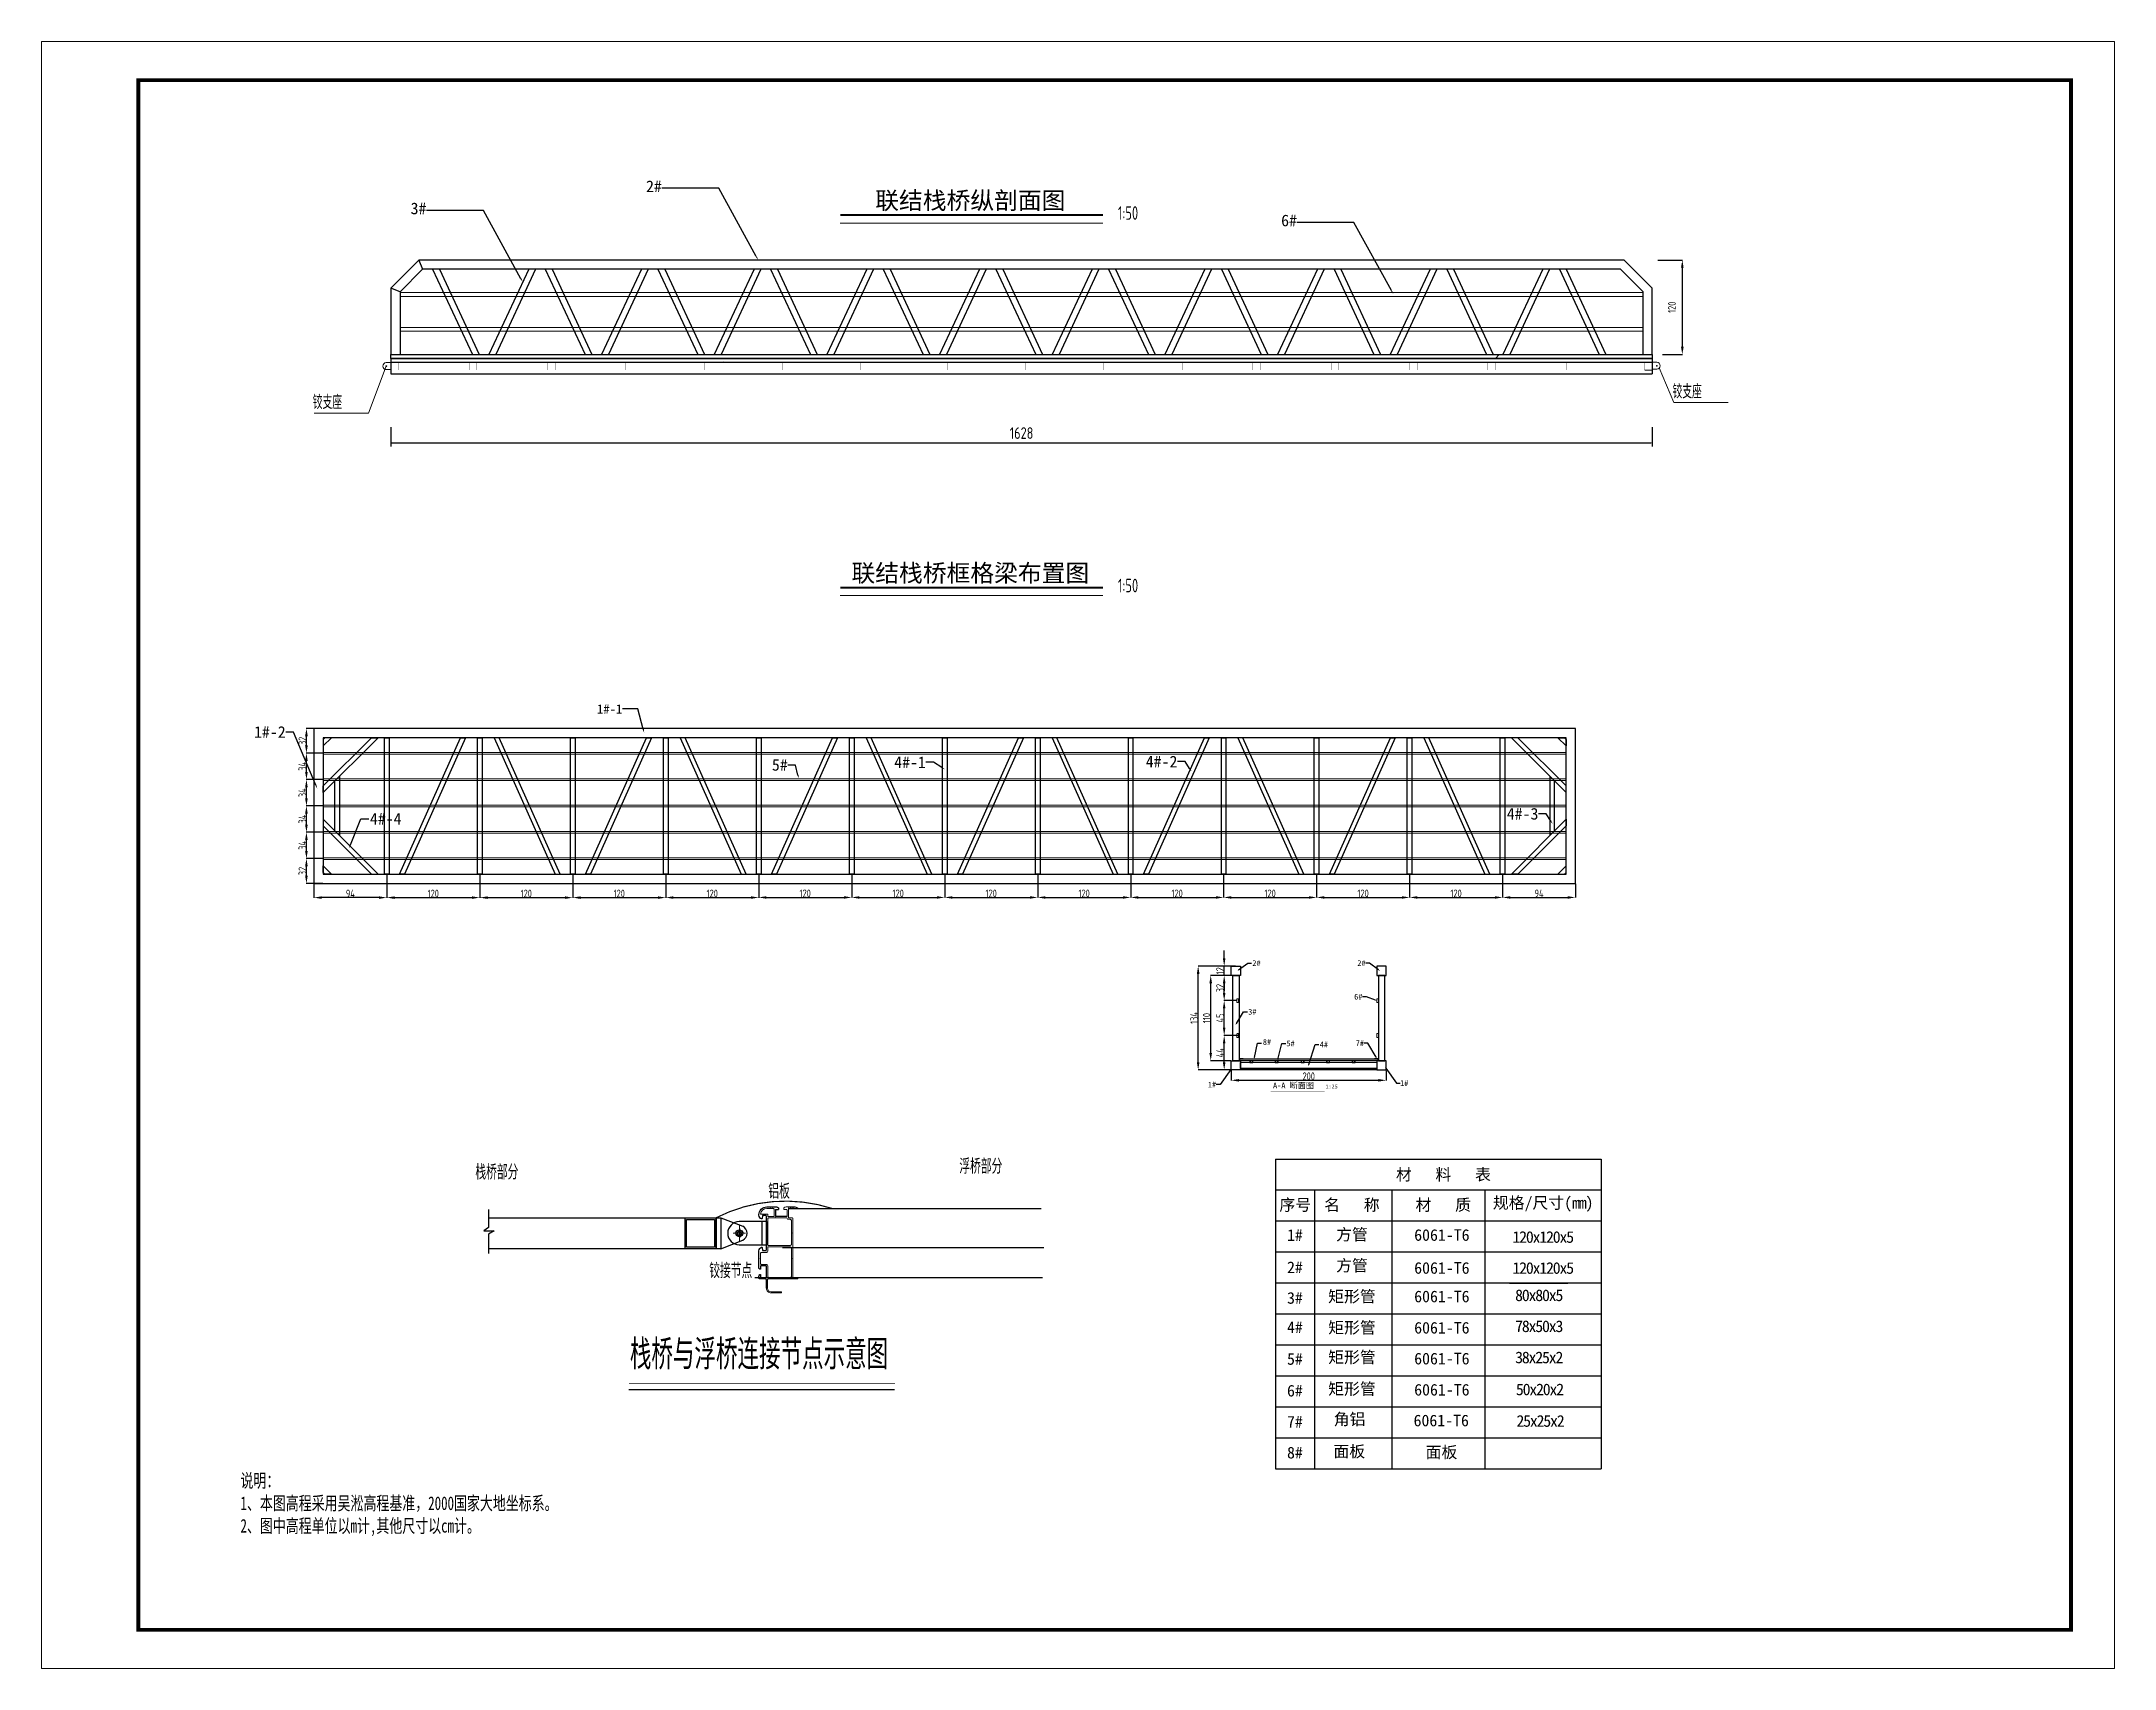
# Model space of a CAD drawing. Header units: inches. Extents: x 23 to 68, y 10 to 115.
# Drawn here: x 23.29 to 50.04, y 10.01 to 31.01 of the extents above; entities that cross this region are included whole.
import ezdxf
from ezdxf import colors
from ezdxf.entities.mleader import LeaderData, LeaderLine
from ezdxf.enums import TextEntityAlignment as Align
from ezdxf.math import Vec2, Vec3

# ---------------------------------------------------------------- set-up
doc = ezdxf.new("R2010")
doc.units = ezdxf.units.IN
doc.header["$LTSCALE"] = 1000
doc.header["$MEASUREMENT"] = 0
doc.linetypes.add('CENTER2', pattern=[28.575, 19.05, -3.175, 3.175, -3.175])
for name, color, linetype, lineweight in [('0 [HR] Dim', 6, 'Continuous', 13), ('00标注文字', 2, 'Continuous', 15), ('JZYS-01-文本层', 7, 'Continuous', 18), ('PUBTEXT', 161, 'Continuous', 0), ('型材', 7, 'Continuous', 15), ('铝龙骨', 7, 'Continuous', 9)]:
    doc.layers.add(name, color=color, linetype=linetype, lineweight=lineweight)
for name, color, linetype in [('DXPM', 4, 'Continuous'), ('PUB_TEXT', 7, 'Continuous'), ('W-ALUMINUM_FRAME铝架', 30, 'Continuous'), ('W-STEEL_KEEL钢龙骨', 5, 'Continuous'), ('图框', 7, 'Continuous'), ('打印图框', 255, 'Continuous'), ('文字', 3, 'Continuous'), ('标注', 3, 'Continuous'), ('栏杆', 2, 'Continuous'), ('粗线', 6, 'Continuous'), ('辅助', 7, 'Continuous'), ('连接端梁', 130, 'Continuous'), ('铝横梁', 220, 'Continuous'), ('铝通', 4, 'Continuous'), ('面板', 44, 'Continuous')]:
    doc.layers.add(name, color=color, linetype=linetype)
doc.styles.add('Arial', font='')
doc.styles.add('ECIDI', font='', dxfattribs={"width": 0.7})
doc.styles.get("Standard").update_dxf_attribs({"font": 'txt', "bigfont": 'gbcbig.shx'})
doc.styles.add('TSSD_Dimension', font='tssdeng.shx', dxfattribs={"width": 0.8, "bigfont": 'hztxt.shx'})
doc.styles.add('黑体', font='simhei.ttf')
doc.styles.get('Arial').set_extended_font_data('STXihei')
doc.styles.get('ECIDI').set_extended_font_data('仿宋_GB2312')
doc.dimstyles.new('TSSD_200_1_3.5', dxfattribs={"dimscale": 0.25, "dimtxt": 0.5, "dimasz": 0.25, "dimexe": 1, "dimexo": 2.5, "dimgap": 1, "dimtad": 1, "dimdec": 0, "dimlfac": 100, "dimzin": 0, "dimdsep": 46, "dimtxsty": 'TSSD_Dimension', "dimcen": 0, "dimdle": 1, "dimclrd": 3, "dimclre": 3, "dimclrt": 7, "dimadec": 1, "dimazin": 0, "dimtfac": 1, "dimtdec": 0, "dimtix": 1, "dimtmove": 2, "dimatfit": 3, "dimfxl": 0, "dimtolj": 1, "dimtzin": 0, "dimarcsym": 0})
doc.dimstyles.new('TSSD_200_1_3.5$TCH', dxfattribs={"dimtxt": 0.1, "dimasz": 0.1, "dimexe": 0.0025, "dimexo": 0.00625, "dimgap": 0.0025, "dimtad": 1, "dimdec": 0, "dimlfac": 100, "dimzin": 0, "dimdsep": 46, "dimtxsty": 'TSSD_Dimension', "dimcen": 0, "dimdle": 0.0025, "dimclrd": 3, "dimclre": 3, "dimclrt": 7, "dimadec": 1, "dimazin": 0, "dimtfac": 1, "dimtdec": 0, "dimtix": 1, "dimtmove": 2, "dimatfit": 3, "dimfxl": 0, "dimtolj": 1, "dimtzin": 0, "dimarcsym": 0})

msp = doc.modelspace()

# ---------------------------------------------------------------- texts
at = {"layer": '00标注文字', "lineweight": 0, "width": 0.7}
for p in [(44.34, 26.402), (26.792, 26.265)]:
    msp.add_text('铰支座', height=0.18, dxfattribs=at).set_placement(p)
at = {"layer": 'DXPM', "style": '黑体'}
for s, p in [('联结栈桥纵剖面图', (35.278, 28.961)), ('联结栈桥框格梁布置图', (35.278, 24.152))]:
    msp.add_text(s, height=0.225, dxfattribs=at).set_placement(p, align=Align.MIDDLE)
at = {"layer": 'JZYS-01-文本层', "style": 'TSSD_Dimension', "width": 0.7}
for p in [(37.182, 28.708), (37.182, 23.9)]:
    msp.add_text('1:50', height=0.175, dxfattribs=at).set_placement(p)
at = {"layer": 'PUB_TEXT'}
for s, height, p in [('浮桥部分', 0.1929, (35.135, 16.395)), ('栈桥部分', 0.1929, (28.89, 16.32)), ('铝板', 0.1929, (32.671, 16.073)), ('铰接节点', 0.1929, (31.908, 15.048)), ('栈桥与浮桥连接节点示意图', 0.38582, (30.884, 13.87))]:
    msp.add_text(s, height=height, dxfattribs=at).set_placement(p)
at = {"layer": '打印图框', "color": 6, "attachment_point": 1, "style": 'Arial'}
for s, width, gutter_width, heights, insert, char_height in [('A-A 断面图', 0.72842, 0.00625, [1.250430159416283e-15], (39.184, 17.573, 0), 0.075), ('1:25', 0.36614, 0.00937, [0], (39.862, 17.547), 0.05)]:
    msp.add_mtext_dynamic_manual_height_columns(s, width=width, gutter_width=gutter_width, heights=heights, dxfattribs=dict(at, insert=insert, char_height=char_height))
at = {"layer": '文字', "color": 3, "insert": (25.859, 12.523), "char_height": 0.175, "width": 6.43856, "attachment_point": 1, "style": 'ECIDI'}
msp.add_mtext('说明：\\P1、本图高程采用吴淞高程基准，2000国家大地坐标系。\\P2、图中高程单位以m计,其他尺寸以cm计。', dxfattribs=at)

# ---------------------------------------------------------------- blocks, each defined once
blk = doc.blocks.new('*D21')
at = {"layer": 'Defpoints', "color": 0, "transparency": 16777216}
for p in [(27.799, 26.969), (44.079, 26.869), (44.079, 25.83)]:
    blk.add_point(p, dxfattribs=at)
at = {"layer": '辅助', "color": 3, "linetype": 'ByBlock', "lineweight": -2, "transparency": 16777216}
for p, q in [((27.799, 26.03), (27.799, 25.78)), ((44.079, 26.03), (44.079, 25.78))]:
    blk.add_line(p, q, dxfattribs=at)
at = {"layer": '辅助', "color": 3, "lineweight": -2, "transparency": 16777216}
blk.add_line((27.811, 25.83), (44.066, 25.83), dxfattribs=at)
at = {"layer": '辅助', "color": 3, "transparency": 16777216}
for points in [[(27.811, 25.832), (27.811, 25.828), (27.799, 25.83)], [(44.066, 25.832), (44.066, 25.828), (44.079, 25.83)]]:
    blk.add_solid(points, dxfattribs=at)
at = {"layer": '辅助', "color": 7, "transparency": 16777216, "insert": (35.939, 25.955), "char_height": 0.15, "attachment_point": 5, "style": 'TSSD_Dimension'}
blk.add_mtext('\\A1;1628', dxfattribs=at)
blk = doc.blocks.new('连接')
at = {"layer": 'W-STEEL_KEEL钢龙骨'}
blk.add_lwpolyline([(503898.8, 498604.5), (503898.8, 498534.5), (503958.8, 498534.5), (503958.8, 498604.5)], dxfattribs=at)
blk.add_circle((503928.8, 498604.5), 5, dxfattribs=at)
blk.add_arc((503928.8, 498604.5), 30, 0, 180, dxfattribs=at)
blk = doc.blocks.new('滚轮支架 -left')
for p, q in [((-50, 10), (-22.4, 81)), ((50, 10), (22.4, 81))]:
    blk.add_line(p, q)
at = {"color": 3, "linetype": 'CENTER2'}
for p, q in [((-15, 70), (15, 70)), ((0, 85), (0, 55))]:
    blk.add_line(p, q, dxfattribs=at)
blk.add_lwpolyline([(-50, 10), (50, 10), (50, -5), (-50, -5)], close=True)
blk.add_circle((0, 70), 11)
blk.add_arc((0, 70), 25, 26.19556, 153.80444)
blk = doc.blocks.new('asasd')
at = {"layer": '0 [HR] Dim', "color": 3, "linetype": 'CENTER2'}
for p, q in [((502165.4, 500785.1), (502165.4, 500841.1)), ((502165.4, 500785.1), (502165.4, 500841.1)), ((502185.4, 500813.1), (502145.4, 500813.1)), ((502185.4, 500813.1), (502145.4, 500813.1))]:
    blk.add_line(p, q, dxfattribs=at)
at = {"rotation": 270}
blk.add_blockref('滚轮支架 -left', (502095.4, 500813.1), dxfattribs=at)
blk.add_blockref('滚轮支架 -left', (502095.4, 500813.1), dxfattribs=at)
blk = doc.blocks.new('铝合金包边')
at = {"layer": 'W-ALUMINUM_FRAME铝架', "linetype": 'ByBlock', "ltscale": 0.5}
for p, q in [((46.0424, 10.5232), (46.0424, 10.5072)), ((46.0714, 10.5062), (46.0434, 10.5062))]:
    blk.add_line(p, q, dxfattribs=at)
for points in [[(46.0189, 10.3212), (46.0189, 10.3432, 0.414214), (46.0169, 10.3452), (46.0019, 10.3452, -0.414214), (45.9999, 10.3472), (45.9999, 10.3512, -0.2424), (46.0024, 10.3567), (46.0037, 10.3567, -0.414214), (46.0039, 10.3565), (46.0039, 10.3497, 0.414214), (46.0049, 10.3487), (46.0179, 10.3487, 0.414214), (46.0189, 10.3497), (46.0189, 10.3777, 0.414214), (46.0179, 10.3787), (46.0049, 10.3787, 0.414214), (46.0039, 10.3777), (46.0039, 10.3709, -0.414214), (46.0037, 10.3707), (46.0024, 10.3707, -0.414214), (45.9999, 10.3732), (45.9999, 10.3836), (45.9999, 10.3979, -0.198912), (46, 10.398), (46.0003, 10.3983, 0.414214), (46.0003, 10.3986), (46, 10.3989, -0.198912), (45.9999, 10.3991), (45.9999, 10.4178, -0.313684), (46.0065, 10.4272, -0.403535), (46.0077, 10.4264), (46.009, 10.419, 0.362489), (46.01, 10.4182), (46.0169, 10.4182, 0.414214), (46.0189, 10.4202), (46.0189, 10.4631, -0.198912), (46.019, 10.4633), (46.0193, 10.4636, 0.414214), (46.0193, 10.4639), (46.019, 10.4642, -0.198912), (46.0189, 10.4643), (46.0189, 10.5072, 0.414214), (46.0169, 10.5092), (46.01, 10.5092, 0.362489), (46.009, 10.5084), (46.0077, 10.501, -0.362489), (46.0067, 10.5002, -0.326255), (45.9999, 10.5096), (45.9999, 10.5112, -0.414214), (46.0199, 10.5312), (46.0246, 10.5312)], [(46.0223, 10.5312), (46.0246, 10.5312, -0.198912), (46.0248, 10.5312), (46.0251, 10.5307, 0.414214), (46.0254, 10.5307), (46.0257, 10.5312, -0.198912), (46.0258, 10.5312), (46.0266, 10.5312, -0.198912), (46.0268, 10.5312), (46.0271, 10.5307, 0.414214), (46.0274, 10.5307), (46.0277, 10.5312, -0.198912), (46.0278, 10.5312), (46.0286, 10.5312, -0.198912), (46.0288, 10.5312), (46.0291, 10.5307, 0.414214), (46.0294, 10.5307), (46.0297, 10.5312, -0.198912), (46.0298, 10.5312), (46.0306, 10.5312, -0.198912), (46.0308, 10.5312), (46.0311, 10.5307, 0.414214), (46.0314, 10.5307), (46.0317, 10.5312, -0.198912), (46.0318, 10.5312), (46.0326, 10.5312, -0.198912), (46.0328, 10.5312), (46.0331, 10.5307, 0.414214), (46.0334, 10.5307), (46.0337, 10.5312, -0.198912), (46.0338, 10.5312), (46.0346, 10.5312, -0.198912), (46.0348, 10.5312), (46.0351, 10.5307, 0.414214), (46.0354, 10.5307), (46.0357, 10.5312, -0.198912), (46.0358, 10.5312), (46.0366, 10.5312, -0.198912), (46.0368, 10.5312), (46.0371, 10.5307, 0.414214), (46.0374, 10.5307), (46.0377, 10.5312, -0.198912), (46.0378, 10.5312), (46.0386, 10.5312, -0.198912), (46.0388, 10.5312), (46.0391, 10.5307, 0.414214), (46.0394, 10.5307), (46.0397, 10.5312, -0.198912), (46.0398, 10.5312), (46.0416, 10.5312), (46.0449, 10.5312, -0.2424), (46.0504, 10.5287), (46.0504, 10.5244)], [(46.0434, 10.5242), (46.0502, 10.5242, 0.415615), (46.0504, 10.5244)]]:
    blk.add_lwpolyline(points, format="xyb", dxfattribs=at)
at = {"layer": 'W-ALUMINUM_FRAME铝架', "linetype": 'ByBlock', "lineweight": 20, "ltscale": 0.5}
for points in [[(46.0389, 10.5242, 0.414214), (46.0359, 10.5272), (46.0199, 10.5272), (46.0199, 10.5272, 0.397093), (46.0039, 10.5123), (46.0039, 10.5123), (46.0224, 10.5123), (46.0224, 10.5082, 0.413909), (46.0244, 10.5062), (46.0369, 10.5062, 0.414518), (46.0389, 10.5082)], [(46.0834, 10.4252), (46.0834, 10.3517, -0.414214), (46.0804, 10.3487), (46.0254, 10.3487, -0.414214), (46.0224, 10.3517), (46.0224, 10.3792, 0.414214), (46.0194, 10.3822), (46.0064, 10.3822, -0.414214), (46.0034, 10.3852), (46.0034, 10.4107, -0.414214), (46.0064, 10.4137), (46.0194, 10.4137, 0.414214), (46.0224, 10.4167), (46.0224, 10.4262, -0.414214), (46.0244, 10.4282), (46.0804, 10.4282, -0.414214)]]:
    blk.add_lwpolyline(points, format="xyb", close=True, dxfattribs=at)
at = {"layer": 'W-ALUMINUM_FRAME铝架', "lineweight": 5}
blk.add_lwpolyline([(46.0189, 10.3212, 0.414214), (46.0309, 10.3092), (46.0485, 10.3092), (46.0569, 10.3092, 0.414214), (46.0579, 10.3102), (46.0579, 10.3112, 0.414214), (46.0569, 10.3122), (46.0309, 10.3122, -0.414214), (46.0219, 10.3212), (46.0219, 10.3432, -0.414214), (46.0239, 10.3452), (46.0989, 10.3452, 0.414214), (46.0999, 10.3462), (46.0999, 10.3472, 0.414214), (46.0989, 10.3482), (46.0874, 10.3482, -2.414214), (46.0869, 10.3487), (46.0869, 10.3979, 0.198912), (46.0868, 10.398), (46.0865, 10.3983, -0.414214), (46.0865, 10.3986), (46.0868, 10.3989, 0.198912), (46.0869, 10.3991), (46.0869, 10.4631), (46.0869, 10.4631, 0.198912), (46.0868, 10.4633), (46.0865, 10.4636, -0.414214), (46.0865, 10.4639), (46.0868, 10.4642, 0.198912), (46.0869, 10.4643), (46.0869, 10.5017, 0.414214), (46.0859, 10.5027), (46.0769, 10.5027, -0.414214), (46.0759, 10.5037), (46.0759, 10.5272, -0.414214), (46.0769, 10.5282), (46.0997, 10.5282, 0.414214), (46.0999, 10.5284), (46.0999, 10.5287, 0.165289), (46.0914, 10.5312)], format="xyb", dxfattribs=at)
blk.add_lwpolyline([(46.0725, 10.5016, 0.356394), (46.0754, 10.4992), (46.0804, 10.4992, -0.414214), (46.0834, 10.4962), (46.0834, 10.4342, -0.414214), (46.0804, 10.4312), (46.0244, 10.4312, -0.414214), (46.0224, 10.4332), (46.0224, 10.5002, -0.414214), (46.0254, 10.5032), (46.0705, 10.5032, -0.356394)], format="xyb", close=True, dxfattribs=at)
at = {"layer": 'W-ALUMINUM_FRAME铝架', "linetype": 'ByBlock', "lineweight": 0, "ltscale": 0.5}
blk.add_lwpolyline([(46.0925, 10.5312), (46.0902, 10.5312, 0.198912), (46.09, 10.5312), (46.0897, 10.5307, -0.414214), (46.0895, 10.5307), (46.0892, 10.5312, 0.198912), (46.089, 10.5312), (46.0882, 10.5312, 0.198912), (46.088, 10.5312), (46.0877, 10.5307, -0.414214), (46.0875, 10.5307), (46.0872, 10.5312, 0.198912), (46.087, 10.5312), (46.0862, 10.5312, 0.198912), (46.086, 10.5312), (46.0857, 10.5307, -0.414214), (46.0855, 10.5307), (46.0852, 10.5312, 0.198912), (46.085, 10.5312), (46.0842, 10.5312, 0.198912), (46.084, 10.5312), (46.0837, 10.5307, -0.414214), (46.0835, 10.5307), (46.0832, 10.5312, 0.198912), (46.083, 10.5312), (46.0822, 10.5312, 0.198912), (46.082, 10.5312), (46.0817, 10.5307, -0.414214), (46.0815, 10.5307), (46.0812, 10.5312, 0.198912), (46.081, 10.5312), (46.0802, 10.5312, 0.198912), (46.08, 10.5312), (46.0797, 10.5307, -0.414214), (46.0795, 10.5307), (46.0792, 10.5312, 0.198912), (46.079, 10.5312), (46.0782, 10.5312, 0.198912), (46.078, 10.5312), (46.0777, 10.5307, -0.414214), (46.0775, 10.5307), (46.0772, 10.5312, 0.198912), (46.077, 10.5312), (46.0762, 10.5312, 0.198912), (46.076, 10.5312), (46.0757, 10.5307, -0.414214), (46.0755, 10.5307), (46.0752, 10.5312, 0.198912), (46.075, 10.5312), (46.0699, 10.5312, 0.2424), (46.0644, 10.5287), (46.0644, 10.5244, 0.414214), (46.0646, 10.5242), (46.0714, 10.5242, -0.414214), (46.0724, 10.5232), (46.0724, 10.5072)], format="xyb", dxfattribs=at)
at = {"layer": 'W-ALUMINUM_FRAME铝架', "linetype": 'ByBlock', "ltscale": 0.5}
blk.add_arc((46.0434, 10.5232), 0.001, 90, 180, dxfattribs=at)
blk = doc.blocks.new('asdasdsd')
at = {"color": 3}
for p, q in [((45.3016, 10.503), (45.889, 10.503)), ((45.889, 10.503), (45.889, 10.423)), ((45.889, 10.423), (45.889, 10.503)), ((45.889, 10.423), (45.889, 10.474)), ((45.889, 10.423), (45.3016, 10.423))]:
    blk.add_line(p, q, dxfattribs=at)
at = {"color": 3, "lineweight": 5}
for p, q in [((45.809, 10.423), (45.809, 10.503)), ((45.889, 10.443), (45.889, 10.503)), ((45.889, 10.423), (45.889, 10.503))]:
    blk.add_line(p, q, dxfattribs=at)
at = {"color": 1, "lineweight": -3}
for p, q in [((46.0605, 10.4261), (46.7349, 10.4261)), ((46.7312, 10.3481), (45.9888, 10.3481))]:
    blk.add_line(p, q, dxfattribs=at)
at = {"const_width": 0.003}
blk.add_lwpolyline([(45.889, 10.503, -0.198589), (46.1884, 10.5272)], format="xyb", dxfattribs=at)
at = {"color": 3}
for points in [[(45.809, 10.503), (45.889, 10.503), (45.889, 10.423), (45.809, 10.423)], [(45.813, 10.499), (45.885, 10.499), (45.885, 10.427), (45.813, 10.427)]]:
    blk.add_lwpolyline(points, close=True, dxfattribs=at)
at = {"color": 3, "lineweight": 5}
for points in [[(45.889, 10.503), (45.809, 10.503), (45.809, 10.423), (45.889, 10.423)], [(45.885, 10.499), (45.813, 10.499), (45.813, 10.427), (45.885, 10.427)]]:
    blk.add_lwpolyline(points, close=True, dxfattribs=at)
blk.add_lwpolyline([(46.0769, 10.5272), (46.7284, 10.5272)])
at = {"layer": 'W-ALUMINUM_FRAME铝架', "linetype": 'ByBlock', "ltscale": 0.5}
for centre, start, end in [((46.0434, 10.5072), 180, 270), ((46.0714, 10.5072), 270, 0)]:
    blk.add_arc(centre, 0.001, start, end, dxfattribs=at)
at = {"layer": 'W-STEEL_KEEL钢龙骨'}
for points in [[(45.3016, 10.5248), (45.3016, 10.4782), (45.2897, 10.4691), (45.3165, 10.4691), (45.3016, 10.4608), (45.3016, 10.4113)], [(46.0071, 10.4931), (46.0071, 10.4331)], [(46.0191, 10.4931), (46.0191, 10.4331)]]:
    blk.add_lwpolyline(points, dxfattribs=at)
blk.add_blockref('铝合金包边', (0, 0))
at = {"layer": 'W-STEEL_KEEL钢龙骨', "xscale": 0.0008018140090120239, "yscale": 0.0008018140090120239, "zscale": 0.0008018140090120239}
blk.add_blockref('asasd', (-356.6941, -391.0958), dxfattribs=at)
at = {"layer": 'W-STEEL_KEEL钢龙骨', "xscale": 0.001, "yscale": 0.001, "zscale": 0.001, "rotation": 90}
blk.add_blockref('连接', (544.5536, -493.4657), dxfattribs=at)
blk = doc.blocks.new('*U46')
at = {"layer": '铝龙骨', "color": 7}
blk.add_lwpolyline([(-8.02, -0.01), (-8.02, 0.01), (8.02, 0.01), (8.02, -0.01)], close=True, dxfattribs=at)
blk = doc.blocks.new('*U47')
at = {"color": 0, "linetype": 'ByBlock', "lineweight": -2, "transparency": 16777216}
for p in [(0, 1.36), (0, 1.02), (0, 0.68), (0, 0.34), (0, 0)]:
    blk.add_blockref('*U46', p, dxfattribs=at)
blk = doc.blocks.new('*U48')
at = {"layer": '铝横梁', "color": 11}
blk.add_lwpolyline([(0.03, -0.88), (-0.03, -0.88), (-0.03, 0.88), (0.03, 0.88)], close=True, dxfattribs=at)
blk = doc.blocks.new('*U49')
at = {"color": 0, "linetype": 'ByBlock', "lineweight": -2, "transparency": 16777216}
for p in [(0, 0), (1.2, 0), (2.4, 0), (3.6, 0), (4.8, 0), (6, 0), (7.2, 0), (8.4, 0), (9.6, 0), (10.8, 0), (12, 0), (13.2, 0), (14.4, 0)]:
    blk.add_blockref('*U48', p, dxfattribs=at)
blk = doc.blocks.new('*U50')
at = {"layer": '铝横梁', "color": 11}
for points in [[(-0.972, -0.88), (-1.036, -0.88), (-0.249, 0.88), (-0.185, 0.88)], [(0.972, -0.88), (1.036, -0.88), (0.249, 0.88), (0.185, 0.88)]]:
    blk.add_lwpolyline(points, close=True, dxfattribs=at)
blk = doc.blocks.new('*U51')
at = {"color": 0, "linetype": 'ByBlock', "lineweight": -2, "transparency": 16777216}
for p in [(0, 0), (2.4, 0), (4.8, 0), (7.2, 0), (9.6, 0), (12, 0)]:
    blk.add_blockref('*U50', p, dxfattribs=at)
blk = doc.blocks.new('*D52')
at = {"color": 3, "lineweight": -2, "transparency": 16777216}
for p, q in [((26.807, 20.257), (26.807, 19.957)), ((27.747, 20.257), (27.747, 19.957)), ((27.647, 19.96), (26.907, 19.96))]:
    blk.add_line(p, q, dxfattribs=at)
at = {"color": 3, "transparency": 16777216}
for points in [[(26.907, 19.976), (26.907, 19.943), (26.807, 19.96)], [(27.647, 19.976), (27.647, 19.943), (27.747, 19.96)]]:
    blk.add_solid(points, dxfattribs=at)
at = {"layer": 'Defpoints', "color": 0, "transparency": 16777216}
for p in [(26.807, 20.263), (27.747, 20.263), (26.807, 19.96)]:
    blk.add_point(p, dxfattribs=at)
at = {"color": 7, "transparency": 16777216, "insert": (27.277, 20.012), "char_height": 0.1, "attachment_point": 5, "style": 'TSSD_Dimension'}
blk.add_mtext('\\A1;94', dxfattribs=at)
blk = doc.blocks.new('*D53')
at = {"color": 3, "lineweight": -2, "transparency": 16777216}
for p, q in [((27.747, 20.257), (27.747, 19.957)), ((28.947, 20.257), (28.947, 19.957)), ((27.847, 19.96), (28.847, 19.96))]:
    blk.add_line(p, q, dxfattribs=at)
at = {"color": 3, "transparency": 16777216}
for points in [[(27.847, 19.976), (27.847, 19.943), (27.747, 19.96)], [(28.847, 19.976), (28.847, 19.943), (28.947, 19.96)]]:
    blk.add_solid(points, dxfattribs=at)
at = {"layer": 'Defpoints', "color": 0, "transparency": 16777216}
for p in [(27.747, 20.263), (28.947, 20.263), (28.947, 19.96)]:
    blk.add_point(p, dxfattribs=at)
at = {"color": 7, "transparency": 16777216, "insert": (28.347, 20.012), "char_height": 0.1, "attachment_point": 5, "style": 'TSSD_Dimension'}
blk.add_mtext('\\A1;120', dxfattribs=at)
blk = doc.blocks.new('*D54')
at = {"color": 3, "lineweight": -2, "transparency": 16777216}
for p, q in [((28.947, 20.257), (28.947, 19.957)), ((30.147, 20.257), (30.147, 19.957)), ((29.047, 19.959), (30.047, 19.959))]:
    blk.add_line(p, q, dxfattribs=at)
at = {"color": 3, "transparency": 16777216}
for points in [[(29.047, 19.976), (29.047, 19.943), (28.947, 19.959)], [(30.047, 19.976), (30.047, 19.943), (30.147, 19.959)]]:
    blk.add_solid(points, dxfattribs=at)
at = {"layer": 'Defpoints', "color": 0, "transparency": 16777216}
for p in [(28.947, 20.263), (30.147, 20.263), (30.147, 19.959)]:
    blk.add_point(p, dxfattribs=at)
at = {"color": 7, "transparency": 16777216, "insert": (29.547, 20.012), "char_height": 0.1, "attachment_point": 5, "style": 'TSSD_Dimension'}
blk.add_mtext('\\A1;120', dxfattribs=at)
blk = doc.blocks.new('*D55')
at = {"color": 3, "lineweight": -2, "transparency": 16777216}
for p, q in [((30.147, 20.257), (30.147, 19.957)), ((31.347, 20.257), (31.347, 19.957)), ((30.247, 19.96), (31.247, 19.96))]:
    blk.add_line(p, q, dxfattribs=at)
at = {"color": 3, "transparency": 16777216}
for points in [[(30.247, 19.976), (30.247, 19.943), (30.147, 19.96)], [(31.247, 19.976), (31.247, 19.943), (31.347, 19.96)]]:
    blk.add_solid(points, dxfattribs=at)
at = {"layer": 'Defpoints', "color": 0, "transparency": 16777216}
for p in [(30.147, 20.263), (31.347, 20.263), (31.347, 19.96)]:
    blk.add_point(p, dxfattribs=at)
at = {"color": 7, "transparency": 16777216, "insert": (30.747, 20.012), "char_height": 0.1, "attachment_point": 5, "style": 'TSSD_Dimension'}
blk.add_mtext('\\A1;120', dxfattribs=at)
blk = doc.blocks.new('*D56')
at = {"color": 3, "lineweight": -2, "transparency": 16777216}
for p, q in [((31.347, 20.257), (31.347, 19.958)), ((32.547, 20.257), (32.547, 19.958)), ((31.447, 19.96), (32.447, 19.96))]:
    blk.add_line(p, q, dxfattribs=at)
at = {"color": 3, "transparency": 16777216}
for points in [[(31.447, 19.977), (31.447, 19.944), (31.347, 19.96)], [(32.447, 19.977), (32.447, 19.944), (32.547, 19.96)]]:
    blk.add_solid(points, dxfattribs=at)
at = {"layer": 'Defpoints', "color": 0, "transparency": 16777216}
for p in [(31.347, 20.263), (32.547, 20.263), (32.547, 19.96)]:
    blk.add_point(p, dxfattribs=at)
at = {"color": 7, "transparency": 16777216, "insert": (31.947, 20.013), "char_height": 0.1, "attachment_point": 5, "style": 'TSSD_Dimension'}
blk.add_mtext('\\A1;120', dxfattribs=at)
blk = doc.blocks.new('*D57')
at = {"color": 3, "lineweight": -2, "transparency": 16777216}
for p, q in [((32.547, 20.257), (32.547, 19.959)), ((33.747, 20.257), (33.747, 19.959)), ((32.647, 19.962), (33.647, 19.962))]:
    blk.add_line(p, q, dxfattribs=at)
at = {"color": 3, "transparency": 16777216}
for points in [[(32.647, 19.978), (32.647, 19.945), (32.547, 19.962)], [(33.647, 19.978), (33.647, 19.945), (33.747, 19.962)]]:
    blk.add_solid(points, dxfattribs=at)
at = {"layer": 'Defpoints', "color": 0, "transparency": 16777216}
for p in [(32.547, 20.263), (33.747, 20.263), (33.747, 19.962)]:
    blk.add_point(p, dxfattribs=at)
at = {"color": 7, "transparency": 16777216, "insert": (33.147, 20.014), "char_height": 0.1, "attachment_point": 5, "style": 'TSSD_Dimension'}
blk.add_mtext('\\A1;120', dxfattribs=at)
blk = doc.blocks.new('*D58')
at = {"color": 3, "lineweight": -2, "transparency": 16777216}
for p, q in [((33.747, 20.257), (33.747, 19.959)), ((34.947, 20.257), (34.947, 19.959)), ((33.847, 19.962), (34.847, 19.962))]:
    blk.add_line(p, q, dxfattribs=at)
at = {"color": 3, "transparency": 16777216}
for points in [[(33.847, 19.978), (33.847, 19.945), (33.747, 19.962)], [(34.847, 19.978), (34.847, 19.945), (34.947, 19.962)]]:
    blk.add_solid(points, dxfattribs=at)
at = {"layer": 'Defpoints', "color": 0, "transparency": 16777216}
for p in [(33.747, 20.263), (34.947, 20.263), (34.947, 19.962)]:
    blk.add_point(p, dxfattribs=at)
at = {"color": 7, "transparency": 16777216, "insert": (34.347, 20.014), "char_height": 0.1, "attachment_point": 5, "style": 'TSSD_Dimension'}
blk.add_mtext('\\A1;120', dxfattribs=at)
blk = doc.blocks.new('*D59')
at = {"color": 3, "lineweight": -2, "transparency": 16777216}
for p, q in [((34.947, 20.257), (34.947, 19.959)), ((36.147, 20.257), (36.147, 19.959)), ((35.047, 19.962), (36.047, 19.962))]:
    blk.add_line(p, q, dxfattribs=at)
at = {"color": 3, "transparency": 16777216}
for points in [[(35.047, 19.978), (35.047, 19.945), (34.947, 19.962)], [(36.047, 19.978), (36.047, 19.945), (36.147, 19.962)]]:
    blk.add_solid(points, dxfattribs=at)
at = {"layer": 'Defpoints', "color": 0, "transparency": 16777216}
for p in [(34.947, 20.263), (36.147, 20.263), (36.147, 19.962)]:
    blk.add_point(p, dxfattribs=at)
at = {"color": 7, "transparency": 16777216, "insert": (35.547, 20.014), "char_height": 0.1, "attachment_point": 5, "style": 'TSSD_Dimension'}
blk.add_mtext('\\A1;120', dxfattribs=at)
blk = doc.blocks.new('*D60')
at = {"color": 3, "lineweight": -2, "transparency": 16777216}
for p, q in [((36.147, 20.257), (36.147, 19.959)), ((37.347, 20.257), (37.347, 19.959)), ((36.247, 19.962), (37.247, 19.962))]:
    blk.add_line(p, q, dxfattribs=at)
at = {"color": 3, "transparency": 16777216}
for points in [[(36.247, 19.978), (36.247, 19.945), (36.147, 19.962)], [(37.247, 19.978), (37.247, 19.945), (37.347, 19.962)]]:
    blk.add_solid(points, dxfattribs=at)
at = {"layer": 'Defpoints', "color": 0, "transparency": 16777216}
for p in [(36.147, 20.263), (37.347, 20.263), (37.347, 19.962)]:
    blk.add_point(p, dxfattribs=at)
at = {"color": 7, "transparency": 16777216, "insert": (36.747, 20.014), "char_height": 0.1, "attachment_point": 5, "style": 'TSSD_Dimension'}
blk.add_mtext('\\A1;120', dxfattribs=at)
blk = doc.blocks.new('*D61')
at = {"color": 3, "lineweight": -2, "transparency": 16777216}
for p, q in [((37.347, 20.257), (37.347, 19.959)), ((38.547, 20.257), (38.547, 19.959)), ((37.447, 19.962), (38.447, 19.962))]:
    blk.add_line(p, q, dxfattribs=at)
at = {"color": 3, "transparency": 16777216}
for points in [[(37.447, 19.978), (37.447, 19.945), (37.347, 19.962)], [(38.447, 19.978), (38.447, 19.945), (38.547, 19.962)]]:
    blk.add_solid(points, dxfattribs=at)
at = {"layer": 'Defpoints', "color": 0, "transparency": 16777216}
for p in [(37.347, 20.263), (38.547, 20.263), (38.547, 19.962)]:
    blk.add_point(p, dxfattribs=at)
at = {"color": 7, "transparency": 16777216, "insert": (37.947, 20.014), "char_height": 0.1, "attachment_point": 5, "style": 'TSSD_Dimension'}
blk.add_mtext('\\A1;120', dxfattribs=at)
blk = doc.blocks.new('*D62')
at = {"color": 3, "lineweight": -2, "transparency": 16777216}
for p, q in [((38.547, 20.257), (38.547, 19.959)), ((39.747, 20.257), (39.747, 19.959)), ((38.647, 19.962), (39.647, 19.962))]:
    blk.add_line(p, q, dxfattribs=at)
at = {"color": 3, "transparency": 16777216}
for points in [[(38.647, 19.978), (38.647, 19.945), (38.547, 19.962)], [(39.647, 19.978), (39.647, 19.945), (39.747, 19.962)]]:
    blk.add_solid(points, dxfattribs=at)
at = {"layer": 'Defpoints', "color": 0, "transparency": 16777216}
for p in [(38.547, 20.263), (39.747, 20.263), (39.747, 19.962)]:
    blk.add_point(p, dxfattribs=at)
at = {"color": 7, "transparency": 16777216, "insert": (39.147, 20.014), "char_height": 0.1, "attachment_point": 5, "style": 'TSSD_Dimension'}
blk.add_mtext('\\A1;120', dxfattribs=at)
blk = doc.blocks.new('*D63')
at = {"color": 3, "lineweight": -2, "transparency": 16777216}
for p, q in [((39.747, 20.257), (39.747, 19.959)), ((40.947, 20.257), (40.947, 19.959)), ((39.847, 19.962), (40.847, 19.962))]:
    blk.add_line(p, q, dxfattribs=at)
at = {"color": 3, "transparency": 16777216}
for points in [[(39.847, 19.978), (39.847, 19.945), (39.747, 19.962)], [(40.847, 19.978), (40.847, 19.945), (40.947, 19.962)]]:
    blk.add_solid(points, dxfattribs=at)
at = {"layer": 'Defpoints', "color": 0, "transparency": 16777216}
for p in [(39.747, 20.263), (40.947, 20.263), (40.947, 19.962)]:
    blk.add_point(p, dxfattribs=at)
at = {"color": 7, "transparency": 16777216, "insert": (40.347, 20.014), "char_height": 0.1, "attachment_point": 5, "style": 'TSSD_Dimension'}
blk.add_mtext('\\A1;120', dxfattribs=at)
blk = doc.blocks.new('*D64')
at = {"color": 3, "lineweight": -2, "transparency": 16777216}
for p, q in [((40.947, 20.257), (40.947, 19.959)), ((42.147, 20.257), (42.147, 19.959)), ((41.047, 19.962), (42.047, 19.962))]:
    blk.add_line(p, q, dxfattribs=at)
at = {"color": 3, "transparency": 16777216}
for points in [[(41.047, 19.978), (41.047, 19.945), (40.947, 19.962)], [(42.047, 19.978), (42.047, 19.945), (42.147, 19.962)]]:
    blk.add_solid(points, dxfattribs=at)
at = {"layer": 'Defpoints', "color": 0, "transparency": 16777216}
for p in [(40.947, 20.263), (42.147, 20.263), (42.147, 19.962)]:
    blk.add_point(p, dxfattribs=at)
at = {"color": 7, "transparency": 16777216, "insert": (41.547, 20.014), "char_height": 0.1, "attachment_point": 5, "style": 'TSSD_Dimension'}
blk.add_mtext('\\A1;120', dxfattribs=at)
blk = doc.blocks.new('*D65')
at = {"color": 3, "lineweight": -2, "transparency": 16777216}
for p, q in [((42.147, 20.257), (42.147, 19.959)), ((43.087, 20.137), (43.087, 19.959)), ((42.247, 19.962), (42.987, 19.962))]:
    blk.add_line(p, q, dxfattribs=at)
at = {"color": 3, "transparency": 16777216}
for points in [[(42.247, 19.978), (42.247, 19.945), (42.147, 19.962)], [(42.987, 19.978), (42.987, 19.945), (43.087, 19.962)]]:
    blk.add_solid(points, dxfattribs=at)
at = {"layer": 'Defpoints', "color": 0, "transparency": 16777216}
for p in [(42.147, 20.263), (43.087, 20.143), (43.087, 19.962)]:
    blk.add_point(p, dxfattribs=at)
at = {"color": 7, "transparency": 16777216, "insert": (42.617, 20.014), "char_height": 0.1, "attachment_point": 5, "style": 'TSSD_Dimension'}
blk.add_mtext('\\A1;94', dxfattribs=at)
blk = doc.blocks.new('*D66')
at = {"color": 3, "lineweight": -2, "transparency": 16777216}
for p, q in [((26.921, 20.463), (26.708, 20.463)), ((26.71, 20.243), (26.71, 20.363)), ((26.921, 20.143), (26.708, 20.143))]:
    blk.add_line(p, q, dxfattribs=at)
at = {"color": 3, "transparency": 16777216}
for points in [[(26.693, 20.363), (26.727, 20.363), (26.71, 20.463)], [(26.693, 20.243), (26.727, 20.243), (26.71, 20.143)]]:
    blk.add_solid(points, dxfattribs=at)
at = {"layer": 'Defpoints', "color": 0, "transparency": 16777216}
for p in [(26.71, 20.463), (26.927, 20.463), (26.927, 20.143)]:
    blk.add_point(p, dxfattribs=at)
at = {"color": 7, "transparency": 16777216, "insert": (26.658, 20.303), "char_height": 0.1, "attachment_point": 5, "rotation": 90, "style": 'TSSD_Dimension'}
blk.add_mtext('\\A1;32', dxfattribs=at)
blk = doc.blocks.new('*D67')
at = {"color": 3, "lineweight": -2, "transparency": 16777216}
for p, q in [((26.921, 20.803), (26.708, 20.803)), ((26.71, 20.563), (26.71, 20.703)), ((26.921, 20.463), (26.708, 20.463))]:
    blk.add_line(p, q, dxfattribs=at)
at = {"color": 3, "transparency": 16777216}
for points in [[(26.693, 20.703), (26.727, 20.703), (26.71, 20.803)], [(26.693, 20.563), (26.727, 20.563), (26.71, 20.463)]]:
    blk.add_solid(points, dxfattribs=at)
at = {"layer": 'Defpoints', "color": 0, "transparency": 16777216}
for p in [(26.71, 20.803), (26.927, 20.803), (26.927, 20.463)]:
    blk.add_point(p, dxfattribs=at)
at = {"color": 7, "transparency": 16777216, "insert": (26.658, 20.633), "char_height": 0.1, "attachment_point": 5, "rotation": 90, "style": 'TSSD_Dimension'}
blk.add_mtext('\\A1;34', dxfattribs=at)
blk = doc.blocks.new('*D68')
at = {"color": 3, "lineweight": -2, "transparency": 16777216}
for p, q in [((26.921, 21.143), (26.708, 21.143)), ((26.71, 20.903), (26.71, 21.043)), ((26.921, 20.803), (26.708, 20.803))]:
    blk.add_line(p, q, dxfattribs=at)
at = {"color": 3, "transparency": 16777216}
for points in [[(26.693, 21.043), (26.727, 21.043), (26.71, 21.143)], [(26.693, 20.903), (26.727, 20.903), (26.71, 20.803)]]:
    blk.add_solid(points, dxfattribs=at)
at = {"layer": 'Defpoints', "color": 0, "transparency": 16777216}
for p in [(26.71, 21.143), (26.927, 21.143), (26.927, 20.803)]:
    blk.add_point(p, dxfattribs=at)
at = {"color": 7, "transparency": 16777216, "insert": (26.658, 20.973), "char_height": 0.1, "attachment_point": 5, "rotation": 90, "style": 'TSSD_Dimension'}
blk.add_mtext('\\A1;34', dxfattribs=at)
blk = doc.blocks.new('*D69')
at = {"color": 3, "lineweight": -2, "transparency": 16777216}
for p, q in [((26.921, 21.483), (26.708, 21.483)), ((26.921, 21.143), (26.708, 21.143)), ((26.71, 21.243), (26.71, 21.383))]:
    blk.add_line(p, q, dxfattribs=at)
at = {"color": 3, "transparency": 16777216}
for points in [[(26.693, 21.383), (26.727, 21.383), (26.71, 21.483)], [(26.693, 21.243), (26.727, 21.243), (26.71, 21.143)]]:
    blk.add_solid(points, dxfattribs=at)
at = {"layer": 'Defpoints', "color": 0, "transparency": 16777216}
for p in [(26.71, 21.483), (26.927, 21.483), (26.927, 21.143)]:
    blk.add_point(p, dxfattribs=at)
at = {"color": 7, "transparency": 16777216, "insert": (26.658, 21.313), "char_height": 0.1, "attachment_point": 5, "rotation": 90, "style": 'TSSD_Dimension'}
blk.add_mtext('\\A1;34', dxfattribs=at)
blk = doc.blocks.new('*D70')
at = {"color": 3, "lineweight": -2, "transparency": 16777216}
for p, q in [((26.921, 21.823), (26.708, 21.823)), ((26.71, 21.583), (26.71, 21.723)), ((26.921, 21.483), (26.708, 21.483))]:
    blk.add_line(p, q, dxfattribs=at)
at = {"color": 3, "transparency": 16777216}
for points in [[(26.693, 21.723), (26.727, 21.723), (26.71, 21.823)], [(26.693, 21.583), (26.727, 21.583), (26.71, 21.483)]]:
    blk.add_solid(points, dxfattribs=at)
at = {"layer": 'Defpoints', "color": 0, "transparency": 16777216}
for p in [(26.71, 21.823), (26.927, 21.823), (26.927, 21.483)]:
    blk.add_point(p, dxfattribs=at)
at = {"color": 7, "transparency": 16777216, "insert": (26.658, 21.653), "char_height": 0.1, "attachment_point": 5, "rotation": 90, "style": 'TSSD_Dimension'}
blk.add_mtext('\\A1;34', dxfattribs=at)
blk = doc.blocks.new('*D71')
at = {"color": 3, "lineweight": -2, "transparency": 16777216}
for p, q in [((26.926, 22.143), (26.708, 22.143)), ((26.71, 21.923), (26.71, 22.043)), ((26.921, 21.823), (26.708, 21.823))]:
    blk.add_line(p, q, dxfattribs=at)
at = {"color": 3, "transparency": 16777216}
for points in [[(26.693, 22.043), (26.727, 22.043), (26.71, 22.143)], [(26.693, 21.923), (26.727, 21.923), (26.71, 21.823)]]:
    blk.add_solid(points, dxfattribs=at)
at = {"layer": 'Defpoints', "color": 0, "transparency": 16777216}
for p in [(26.71, 22.143), (26.932, 22.143), (26.927, 21.823)]:
    blk.add_point(p, dxfattribs=at)
at = {"color": 7, "transparency": 16777216, "insert": (26.658, 21.983), "char_height": 0.1, "attachment_point": 5, "rotation": 90, "style": 'TSSD_Dimension'}
blk.add_mtext('\\A1;32', dxfattribs=at)
blk = doc.blocks.new('sasfdsf')
at = {"layer": '文字', "color": 0}
for p, q in [((57401, 44042, 0), (57401, 40042, 0)), ((57401, 44042, 0), (61601, 44042, 0)), ((61601, 44042, 0), (61601, 40042, 0)), ((57401, 43642, 0), (61601, 43642, 0)), ((57901, 43642, 0), (57901, 40042, 0)), ((58901, 43642, 0), (58901, 40042, 0)), ((60101, 43642, 0), (60101, 40042, 0)), ((57401, 41642, 0), (61601, 41642, 0)), ((57401, 40042, 0), (61601, 40042, 0))]:
    blk.add_line(p, q, dxfattribs=at)
at = {"layer": '文字', "color": 0, "char_height": 150, "attachment_point": 5, "style": 'Arial'}
for s, insert in [('材   料   表', (59566, 43834, 0)), ('序号', (57654, 43442, 0)), ('名   称', (58385, 43442, 0)), ('材   质', (59564, 43442, 0)), ('规格/尺寸({\\T0.85;mm})', (60853, 43457, 0)), ('1#', (57650, 43060, 0)), ('方管', (58386, 43060, 0)), ('6061-T6', (59546, 43060, 0)), ('2#', (57650, 42644, 0)), ('方管', (58386, 42660, 0)), ('6061-T6', (59546, 42635, 0)), ('3#', (57650, 42248, 0)), ('矩形管', (58386, 42260, 0)), ('6061-T6', (59546, 42267, 0)), ('4#', (57650, 41870, 0)), ('矩形管', (58386, 41857, 0)), ('6061-T6', (59546, 41863, 0)), ('5#', (57650, 41460, 0)), ('矩形管', (58386, 41476, 0)), ('6061-T6', (59546, 41465, 0)), ('6#', (57650, 41051, 0)), ('矩形管', (58386, 41067, 0)), ('6061-T6', (59546, 41063, 0)), ('7#', (57650, 40651, 0)), ('角铝', (58355, 40675, 0)), ('6061-T6', (59538, 40666, 0)), ('8#', (57650, 40251, 0)), ('面板', (58351, 40260, 0))]:
    blk.add_mtext(s, dxfattribs=dict(at, insert=insert))
at = {"layer": '文字', "color": 0, "char_height": 150, "attachment_point": 5, "style": 'Arial', "bg_fill": 2}
for s, insert in [('{\\T0.85;120x120x5}', (60847, 43034, 0)), ('{\\T0.85;80x80x5}', (60795, 42282, 0))]:
    blk.add_mtext(s, dxfattribs=dict(at, insert=insert))
at = {"layer": '文字', "color": 0, "insert": (60805, 41067, 0), "char_height": 150, "width": 974.29, "attachment_point": 5, "style": 'Arial', "bg_fill": 2}
blk.add_mtext('{\\T0.85;50x20x2}', dxfattribs=at)
at = {"layer": '文字', "color": 0, "insert": (59541, 40250, 0), "char_height": 150, "width": 408.33, "attachment_point": 5, "style": 'Arial'}
blk.add_mtext('{\\fSimSun|b0|i0|c134|p2;面板}', dxfattribs=at)
at = {"layer": '文字', "color": 0}
for p, q in [((57401, 43242, 0), (61601, 43242, 0)), ((57401, 42842, 0), (61601, 42842, 0)), ((57401, 42442, 0), (61601, 42442, 0)), ((57401, 42042, 0), (61601, 42042, 0))]:
    blk.add_line(p, q, dxfattribs=at)
at = {"layer": '文字', "color": 0, "char_height": 150, "attachment_point": 5, "style": 'Arial', "bg_fill": 2}
for s, insert in [('{\\T0.85;38x25x2}', (60795, 41480, 0)), ('{\\T0.85;25x25x2}', (60812, 40660, 0))]:
    blk.add_mtext(s, dxfattribs=dict(at, insert=insert))
at = {"layer": '文字', "color": 0}
for p, q in [((57401, 41242, 0), (61601, 41242, 0)), ((57401, 40842, 0), (61601, 40842, 0)), ((57401, 40442, 0), (61601, 40442, 0))]:
    blk.add_line(p, q, dxfattribs=at)
at = {"layer": '文字', "color": 0, "char_height": 150, "attachment_point": 5, "style": 'Arial', "bg_fill": 2}
for s, insert in [('{\\T0.85;120x120x5}', (60847, 42634, 0)), ('{\\T0.85;78x50x3}', (60795, 41882, 0))]:
    blk.add_mtext(s, dxfattribs=dict(at, insert=insert))
blk = doc.blocks.new('*D73')
at = {"color": 3, "lineweight": -2, "transparency": 16777216}
for p, q in [((44.152, 28.189), (44.468, 28.189)), ((44.466, 28.089), (44.466, 27.069)), ((44.21, 26.969), (44.468, 26.969))]:
    blk.add_line(p, q, dxfattribs=at)
at = {"color": 3, "transparency": 16777216}
for points in [[(44.449, 28.089), (44.483, 28.089), (44.466, 28.189)], [(44.449, 27.069), (44.483, 27.069), (44.466, 26.969)]]:
    blk.add_solid(points, dxfattribs=at)
at = {"layer": 'Defpoints', "color": 0, "transparency": 16777216}
for p in [(44.146, 28.189), (44.204, 26.969), (44.466, 26.969)]:
    blk.add_point(p, dxfattribs=at)
at = {"color": 7, "transparency": 16777216, "insert": (44.332, 27.579), "char_height": 0.1, "attachment_point": 5, "rotation": 90, "style": 'TSSD_Dimension'}
blk.add_mtext('\\A1;120', dxfattribs=at)
blk = doc.blocks.new('*D209')
at = {"color": 3, "lineweight": -2, "transparency": 16777216}
for p, q in [((38.645, 17.728), (38.645, 17.599)), ((40.645, 17.728), (40.645, 17.599)), ((38.745, 17.602), (40.545, 17.602))]:
    blk.add_line(p, q, dxfattribs=at)
at = {"color": 3, "transparency": 16777216}
for points in [[(38.745, 17.618), (38.745, 17.585), (38.645, 17.602)], [(40.545, 17.618), (40.545, 17.585), (40.645, 17.602)]]:
    blk.add_solid(points, dxfattribs=at)
at = {"layer": 'Defpoints', "color": 0, "transparency": 16777216}
for p in [(38.645, 17.735, 0), (40.645, 17.735, 0), (40.645, 17.602)]:
    blk.add_point(p, dxfattribs=at)
at = {"color": 7, "transparency": 16777216, "insert": (39.645, 17.654), "char_height": 0.1, "attachment_point": 5, "style": 'TSSD_Dimension'}
blk.add_mtext('\\A1;200', dxfattribs=at)
blk = doc.blocks.new('*D210')
at = {"color": 3, "lineweight": -2, "transparency": 16777216}
for p, q in [((38.733, 18.18), (38.551, 18.18)), ((38.554, 17.835), (38.554, 18.08)), ((38.639, 17.735), (38.551, 17.735))]:
    blk.add_line(p, q, dxfattribs=at)
at = {"color": 3, "transparency": 16777216}
for points in [[(38.537, 18.08), (38.57, 18.08), (38.554, 18.18)], [(38.537, 17.835), (38.57, 17.835), (38.554, 17.735)]]:
    blk.add_solid(points, dxfattribs=at)
at = {"layer": 'Defpoints', "color": 0, "transparency": 16777216}
for p in [(38.554, 18.18), (38.739, 18.18, 0), (38.645, 17.735, 0)]:
    blk.add_point(p, dxfattribs=at)
at = {"color": 7, "transparency": 16777216, "insert": (38.501, 17.957), "char_height": 0.1, "attachment_point": 5, "rotation": 90, "style": 'TSSD_Dimension'}
blk.add_mtext('\\A1;44', dxfattribs=at)
blk = doc.blocks.new('*D211')
at = {"color": 3, "lineweight": -2, "transparency": 16777216}
for p, q in [((38.723, 18.63), (38.551, 18.63)), ((38.554, 18.28), (38.554, 18.53)), ((38.733, 18.18), (38.551, 18.18))]:
    blk.add_line(p, q, dxfattribs=at)
at = {"color": 3, "transparency": 16777216}
for points in [[(38.537, 18.53), (38.57, 18.53), (38.554, 18.63)], [(38.537, 18.28), (38.57, 18.28), (38.554, 18.18)]]:
    blk.add_solid(points, dxfattribs=at)
at = {"layer": 'Defpoints', "color": 0, "transparency": 16777216}
for p in [(38.554, 18.63), (38.729, 18.63, 0), (38.739, 18.18, 0)]:
    blk.add_point(p, dxfattribs=at)
at = {"color": 7, "transparency": 16777216, "insert": (38.501, 18.405), "char_height": 0.1, "attachment_point": 5, "rotation": 90, "style": 'TSSD_Dimension'}
blk.add_mtext('\\A1;45', dxfattribs=at)
blk = doc.blocks.new('*D212')
at = {"color": 3, "lineweight": -2, "transparency": 16777216}
for p, q in [((38.716, 18.955), (38.551, 18.955)), ((38.554, 18.73), (38.554, 18.855)), ((38.723, 18.63), (38.551, 18.63))]:
    blk.add_line(p, q, dxfattribs=at)
at = {"color": 3, "transparency": 16777216}
for points in [[(38.537, 18.855), (38.57, 18.855), (38.554, 18.955)], [(38.537, 18.73), (38.57, 18.73), (38.554, 18.63)]]:
    blk.add_solid(points, dxfattribs=at)
at = {"layer": 'Defpoints', "color": 0, "transparency": 16777216}
for p in [(38.554, 18.955), (38.722, 18.955, 0), (38.729, 18.63, 0)]:
    blk.add_point(p, dxfattribs=at)
at = {"color": 7, "transparency": 16777216, "insert": (38.501, 18.792), "char_height": 0.1, "attachment_point": 5, "rotation": 90, "style": 'TSSD_Dimension'}
blk.add_mtext('\\A1;32', dxfattribs=at)
blk = doc.blocks.new('*D213')
at = {"color": 3, "lineweight": -2, "transparency": 16777216}
for p, q in [((38.554, 19.175), (38.554, 19.275)), ((38.699, 19.075), (38.551, 19.075)), ((38.554, 18.955), (38.554, 19.075)), ((38.716, 18.955), (38.551, 18.955)), ((38.554, 18.855), (38.554, 18.755))]:
    blk.add_line(p, q, dxfattribs=at)
at = {"color": 3, "transparency": 16777216}
for points in [[(38.537, 19.175), (38.57, 19.175), (38.554, 19.075)], [(38.537, 18.855), (38.57, 18.855), (38.554, 18.955)]]:
    blk.add_solid(points, dxfattribs=at)
at = {"layer": 'Defpoints', "color": 0, "transparency": 16777216}
for p in [(38.554, 19.075), (38.705, 19.075, 0), (38.722, 18.955, 0)]:
    blk.add_point(p, dxfattribs=at)
at = {"color": 7, "transparency": 16777216, "insert": (38.501, 19.015), "char_height": 0.1, "attachment_point": 5, "rotation": 90, "style": 'TSSD_Dimension'}
blk.add_mtext('\\A1;12', dxfattribs=at)
blk = doc.blocks.new('*D214')
at = {"color": 3, "lineweight": -2, "transparency": 16777216}
for p, q in [((38.592, 19.075), (38.216, 19.075)), ((38.218, 17.835), (38.218, 18.975)), ((38.545, 17.735), (38.216, 17.735))]:
    blk.add_line(p, q, dxfattribs=at)
at = {"color": 3, "transparency": 16777216}
for points in [[(38.201, 18.975), (38.235, 18.975), (38.218, 19.075)], [(38.201, 17.835), (38.235, 17.835), (38.218, 17.735)]]:
    blk.add_solid(points, dxfattribs=at)
at = {"layer": 'Defpoints', "color": 0, "transparency": 16777216}
for p in [(38.218, 19.075), (38.598, 19.075), (38.551, 17.735)]:
    blk.add_point(p, dxfattribs=at)
at = {"color": 7, "transparency": 16777216, "insert": (38.166, 18.405), "char_height": 0.1, "attachment_point": 5, "rotation": 90, "style": 'TSSD_Dimension'}
blk.add_mtext('\\A1;134', dxfattribs=at)
blk = doc.blocks.new('*D215')
at = {"color": 3, "lineweight": -2, "transparency": 16777216}
for p, q in [((38.627, 18.955), (38.378, 18.955)), ((38.38, 17.955), (38.38, 18.855)), ((38.639, 17.855), (38.378, 17.855))]:
    blk.add_line(p, q, dxfattribs=at)
at = {"color": 3, "transparency": 16777216}
for points in [[(38.363, 18.855), (38.397, 18.855), (38.38, 18.955)], [(38.363, 17.955), (38.397, 17.955), (38.38, 17.855)]]:
    blk.add_solid(points, dxfattribs=at)
at = {"layer": 'Defpoints', "color": 0, "transparency": 16777216}
for p in [(38.38, 18.955), (38.634, 18.955), (38.645, 17.855, 0)]:
    blk.add_point(p, dxfattribs=at)
at = {"color": 7, "transparency": 16777216, "insert": (38.328, 18.405), "char_height": 0.1, "attachment_point": 5, "rotation": 90, "style": 'TSSD_Dimension'}
blk.add_mtext('\\A1;110', dxfattribs=at)

# ---------------------------------------------------------------- dimensions: what is measured, and where the dimension line sits
dim = msp.add_linear_dim(base=(44.466, 26.969), p1=(44.146, 28.189), p2=(44.204, 26.969), angle=90, text='120', dimstyle='TSSD_200_1_3.5$TCH')
dim.commit()
dim.dimension.update_dxf_attribs({"geometry": '*D73', "text_midpoint": (44.332, 27.579), "dimtype": 128})
for base, p1, p2, picture, middle in [((26.71, 22.143), (26.927, 21.823), (26.932, 22.143), '*D71', (26.658, 21.983)), ((26.71, 21.823), (26.927, 21.483), (26.927, 21.823), '*D70', (26.658, 21.653)), ((26.71, 21.483), (26.927, 21.143), (26.927, 21.483), '*D69', (26.658, 21.313)), ((26.71, 21.143), (26.927, 20.803), (26.927, 21.143), '*D68', (26.658, 20.973)), ((26.71, 20.803), (26.927, 20.463), (26.927, 20.803), '*D67', (26.658, 20.633)), ((26.71, 20.463), (26.927, 20.143), (26.927, 20.463), '*D66', (26.658, 20.303)), ((38.554, 19.075), (38.722, 18.955, 0), (38.705, 19.075, 0), '*D213', (38.501, 19.015)), ((38.218, 19.075), (38.551, 17.735), (38.598, 19.075), '*D214', (38.166, 18.405)), ((38.38, 18.955), (38.645, 17.855, 0), (38.634, 18.955), '*D215', (38.328, 18.405)), ((38.55377, 18.95453), (38.72908, 18.62954, 0), (38.72204, 18.95453, 0), '*D212', (38.50127, 18.79203)), ((38.554, 18.63), (38.739, 18.18, 0), (38.729, 18.63, 0), '*D211', (38.501, 18.405)), ((38.55377, 18.17959), (38.64509, 17.73465, 0), (38.73908, 18.17959, 0), '*D210', (38.50127, 17.95712))]:
    dim = msp.add_linear_dim(base=base, p1=p1, p2=p2, angle=90, dimstyle='TSSD_200_1_3.5$TCH')
    dim.commit()
    dim.dimension.update_dxf_attribs({"geometry": picture, "text_midpoint": middle})
for base, p1, p2, picture, middle in [((26.807, 19.96), (27.747, 20.263), (26.807, 20.263), '*D52', (27.277, 20.012)), ((28.947, 19.96), (27.747, 20.263), (28.947, 20.263), '*D53', (28.347, 20.012)), ((30.147, 19.959), (28.947, 20.263), (30.147, 20.263), '*D54', (29.547, 20.012)), ((31.347, 19.96), (30.147, 20.263), (31.347, 20.263), '*D55', (30.747, 20.012)), ((32.547, 19.96), (31.347, 20.263), (32.547, 20.263), '*D56', (31.947, 20.013)), ((33.747, 19.962), (32.547, 20.263), (33.747, 20.263), '*D57', (33.147, 20.014)), ((34.947, 19.962), (33.747, 20.263), (34.947, 20.263), '*D58', (34.347, 20.014)), ((36.147, 19.962), (34.947, 20.263), (36.147, 20.263), '*D59', (35.547, 20.014)), ((37.347, 19.962), (36.147, 20.263), (37.347, 20.263), '*D60', (36.747, 20.014)), ((38.547, 19.962), (37.347, 20.263), (38.547, 20.263), '*D61', (37.947, 20.014)), ((39.747, 19.962), (38.547, 20.263), (39.747, 20.263), '*D62', (39.147, 20.014)), ((40.947, 19.962), (39.747, 20.263), (40.947, 20.263), '*D63', (40.347, 20.014)), ((42.147, 19.962), (40.947, 20.263), (42.147, 20.263), '*D64', (41.547, 20.014)), ((43.087, 19.962), (42.147, 20.263), (43.087, 20.143), '*D65', (42.617, 20.014)), ((40.645, 17.602), (38.645, 17.735, 0), (40.645, 17.735, 0), '*D209', (39.645, 17.654))]:
    dim = msp.add_linear_dim(base=base, p1=p1, p2=p2, dimstyle='TSSD_200_1_3.5$TCH')
    dim.commit()
    dim.dimension.update_dxf_attribs({"geometry": picture, "text_midpoint": middle})
at = {"layer": '辅助'}
dim = msp.add_linear_dim(base=(44.079, 25.83), p1=(27.799, 26.969), p2=(44.079, 26.869), dimstyle='TSSD_200_1_3.5', override={"dimscale": 0.05, "dimtxt": 3, "dimfxl": 4}, dxfattribs=at)
dim.commit()
dim.dimension.update_dxf_attribs({"geometry": '*D21', "text_midpoint": (35.939, 25.955)})

# ---------------------------------------------------------------- hatches: boundary and pattern name
at = {"layer": '栏杆'}
h = msp.add_hatch(dxfattribs=at)
h.set_pattern_fill('ANSI31', color=251, scale=5)
h.set_pattern_definition([(45, (0, 29.766), (-11.2253, 11.2253), [])])
h.paths.add_polyline_path([(44.079, 26.919), (27.799, 26.919), (27.799, 26.969), (44.079, 26.969)])

# ---------------------------------------------------------------- linework, layer by layer
at = {"linetype": 'Continuous', "lineweight": 18, "const_width": 0.05}
msp.add_lwpolyline([(24.541, 30.51), (49.481, 30.51), (49.481, 10.51), (24.541, 10.51)], close=True, dxfattribs=at)
for points in [[(38.924, 17.855), (38.886, 17.855), (38.886, 17.83), (38.924, 17.83)], [(38.921, 17.852), (38.889, 17.852), (38.889, 17.833), (38.921, 17.833)], [(39.25, 17.855), (39.212, 17.855), (39.212, 17.83), (39.25, 17.83)], [(39.247, 17.852), (39.215, 17.852), (39.215, 17.833), (39.247, 17.833)], [(39.584, 17.855), (39.546, 17.855), (39.546, 17.83), (39.584, 17.83)], [(39.581, 17.852), (39.549, 17.852), (39.549, 17.833), (39.581, 17.833)], [(39.914, 17.855), (39.876, 17.855), (39.876, 17.83), (39.914, 17.83)], [(39.911, 17.852), (39.879, 17.852), (39.879, 17.833), (39.911, 17.833)], [(40.244, 17.855), (40.206, 17.855), (40.206, 17.83), (40.244, 17.83)], [(40.241, 17.852), (40.209, 17.852), (40.209, 17.833), (40.241, 17.833)]]:
    msp.add_lwpolyline(points, close=True)
for points, const_width in [([(39.155, 17.457), (39.852, 17.457)], 0.0075), ([(30.871, 13.686), (34.307, 13.686)], 0.01)]:
    msp.add_lwpolyline(points, dxfattribs=dict(const_width=const_width))
msp.add_lwpolyline([(30.871, 13.609), (34.3, 13.609)])
at = {"layer": '00标注文字'}
for points in [[(27.741, 26.819), (27.509, 26.211), (26.811, 26.211)], [(44.167, 26.797), (44.358, 26.349), (45.056, 26.349)]]:
    msp.add_lwpolyline(points, dxfattribs=at)
at = {"layer": 'JZYS-01-文本层', "const_width": 0.025, "flags": 128}
for points in [[(33.599, 28.769), (36.989, 28.769)], [(33.599, 23.96), (36.989, 23.96)]]:
    msp.add_lwpolyline(points, dxfattribs=at)
at = {"layer": 'JZYS-01-文本层', "flags": 128}
for points in [[(33.599, 28.665), (36.989, 28.665)], [(33.599, 23.857), (36.989, 23.857)]]:
    msp.add_lwpolyline(points, dxfattribs=at)
at = {"layer": 'PUBTEXT', "color": 7, "linetype": 'ByBlock', "lineweight": 0, "ltscale": 0.15}
for p, q in [((32.089, 26.879), (32.087, 26.879)), ((33.199, 26.919), (32.114, 26.919))]:
    msp.add_line(p, q, dxfattribs=at)
at = {"layer": 'PUBTEXT', "color": 7, "linetype": 'ByBlock', "lineweight": 0, "ltscale": 0.15, "const_width": 0.00312}
for points in [[(27.899, 26.769), (27.899, 26.869), (27.799, 26.869), (27.799, 26.769)], [(28.91, 26.769), (28.91, 26.869), (28.81, 26.869), (28.81, 26.769)], [(29.921, 26.769), (29.921, 26.869), (29.821, 26.869), (29.821, 26.769)], [(30.933, 26.769), (30.933, 26.869), (30.833, 26.869), (30.833, 26.769)], [(31.944, 26.769), (31.944, 26.869), (31.844, 26.869), (31.844, 26.769)], [(32.955, 26.769), (32.955, 26.869), (32.855, 26.869), (32.855, 26.769)], [(33.966, 26.769), (33.966, 26.869), (33.866, 26.869), (33.866, 26.769)], [(34.978, 26.769), (34.978, 26.869), (34.878, 26.869), (34.878, 26.769)], [(35.989, 26.769), (35.989, 26.869), (35.889, 26.869), (35.889, 26.769)], [(37, 26.769), (37, 26.869), (36.9, 26.869), (36.9, 26.769)], [(38.011, 26.769), (38.011, 26.869), (37.911, 26.869), (37.911, 26.769)], [(39.023, 26.769), (39.023, 26.869), (38.923, 26.869), (38.923, 26.769)], [(40.034, 26.769), (40.034, 26.869), (39.934, 26.869), (39.934, 26.769)], [(41.045, 26.769), (41.045, 26.869), (40.945, 26.869), (40.945, 26.769)], [(42.056, 26.769), (42.056, 26.869), (41.956, 26.869), (41.956, 26.769)], [(43.068, 26.769), (43.068, 26.869), (42.968, 26.869), (42.968, 26.769)], [(44.079, 26.769), (44.079, 26.869), (43.979, 26.869), (43.979, 26.769)]]:
    msp.add_lwpolyline(points, close=True, dxfattribs=at)
at = {"layer": '图框', "color": 7, "linetype": 'Continuous', "lineweight": 18, "flags": 128}
msp.add_lwpolyline([(23.291, 31.01), (50.044, 31.01), (50.044, 10.01), (23.291, 10.01)], close=True, dxfattribs=at)
at = {"layer": '型材'}
for points in [[(27.919, 27.769), (43.959, 27.769), (43.959, 27.719), (27.919, 27.719)], [(27.919, 27.319), (43.959, 27.319), (43.959, 27.269), (27.919, 27.269)]]:
    msp.add_lwpolyline(points, close=True, dxfattribs=at)
at = {"layer": '型材', "elevation": 0}
for points in [[(38.737, 18.605, 0.414214), (38.739, 18.607), (38.739, 18.652, 0.414214), (38.737, 18.655), (38.722, 18.655, 0.414214), (38.719, 18.652), (38.719, 18.607, 0.414214), (38.722, 18.605)], [(40.528, 18.605, -0.414214), (40.525, 18.607), (40.525, 18.652, -0.414214), (40.528, 18.655), (40.543, 18.655, -0.414214), (40.545, 18.652), (40.545, 18.607, -0.414214), (40.543, 18.605)], [(38.737, 18.155, 0.414214), (38.739, 18.157), (38.739, 18.202, 0.414214), (38.737, 18.205), (38.722, 18.205, 0.414214), (38.719, 18.202), (38.719, 18.157, 0.414214), (38.722, 18.155)], [(40.528, 18.155, -0.414214), (40.525, 18.157), (40.525, 18.202, -0.414214), (40.528, 18.205), (40.543, 18.205, -0.414214), (40.545, 18.202), (40.545, 18.157, -0.414214), (40.543, 18.155)]]:
    msp.add_lwpolyline(points, format="xyb", close=True, dxfattribs=at)
at = {"layer": '型材', "color": 4}
for points in [[(38.764, 17.883, 0.414214), (38.763, 17.883), (38.763, 17.882, -0.198912), (38.762, 17.882), (38.754, 17.882, 0.414214), (38.753, 17.881), (38.753, 17.858, 0.414214), (38.754, 17.858), (38.755, 17.858, 0.414214), (38.755, 17.858), (38.755, 17.88), (38.798, 17.88, 0.665644), (38.798, 17.88, 0.200737), (38.794, 17.882), (38.789, 17.882, -0.198912), (38.789, 17.882), (38.788, 17.883, 0.414214), (38.787, 17.883), (38.786, 17.882, -0.414214), (38.786, 17.882), (38.785, 17.883, 0.414214), (38.784, 17.883), (38.784, 17.882, -0.198912), (38.783, 17.882), (38.768, 17.882, -0.198912), (38.768, 17.882), (38.767, 17.883, 0.414214), (38.766, 17.883), (38.765, 17.882, -0.414214), (38.765, 17.882)], [(40.526, 17.883, -0.414214), (40.527, 17.883), (40.528, 17.882, 0.198912), (40.528, 17.882), (40.536, 17.882, -0.414214), (40.537, 17.881), (40.537, 17.858, -0.414214), (40.537, 17.858), (40.536, 17.858, -0.414214), (40.535, 17.858), (40.535, 17.88), (40.492, 17.88, -0.665644), (40.492, 17.88, -0.200737), (40.496, 17.882), (40.501, 17.882, 0.198912), (40.502, 17.882), (40.502, 17.883, -0.414214), (40.503, 17.883), (40.504, 17.882, 0.414214), (40.504, 17.882), (40.505, 17.883, -0.414214), (40.506, 17.883), (40.507, 17.882, 0.198912), (40.507, 17.882), (40.522, 17.882, 0.198912), (40.523, 17.882), (40.523, 17.883, -0.414214), (40.524, 17.883), (40.525, 17.882, 0.414214), (40.525, 17.882)]]:
    msp.add_lwpolyline(points, format="xyb", close=True, dxfattribs=at)
at = {"layer": '栏杆', "color": 7}
for p, q in [((27.799, 26.919), (33.279, 26.919)), ((27.799, 26.919), (44.079, 26.919)), ((27.799, 26.919), (27.799, 26.719)), ((27.799, 26.869), (44.079, 26.869)), ((44.079, 26.919), (44.079, 26.719)), ((27.799, 26.719), (44.079, 26.719))]:
    msp.add_line(p, q, dxfattribs=at)
at = {"layer": '栏杆', "color": 25}
msp.add_lwpolyline([(44.079, 26.919), (27.799, 26.919), (27.799, 26.969), (44.079, 26.969)], close=True, dxfattribs=at)
at = {"layer": '粗线', "linetype": 'ByBlock', "lineweight": 0, "ltscale": 2}
msp.add_line((44.074, 26.767), (43.984, 26.767), dxfattribs=at)
for points in [[(27.741, 26.864), (27.799, 26.864)], [(27.799, 26.774), (27.741, 26.774)], [(44.136, 26.869), (44.079, 26.869)], [(44.079, 26.779), (44.136, 26.779)]]:
    msp.add_lwpolyline(points, dxfattribs=at)
for centre in [(27.741, 26.819), (44.136, 26.824)]:
    msp.add_circle(centre, 0.005, dxfattribs=at)
for centre, start, end in [((27.741, 26.819), 90, 270), ((44.136, 26.824), 270, 90)]:
    msp.add_arc(centre, 0.045, start, end, dxfattribs=at)
at = {"layer": '连接端梁', "elevation": 0}
msp.add_lwpolyline([(40.525, 17.735), (38.765, 17.735)], dxfattribs=at)
at = {"layer": '铝横梁', "color": 6}
for points in [[(28.339, 28.069), (28.852, 26.969)], [(28.427, 28.069), (28.94, 26.969)], [(29.579, 28.069), (29.065, 26.969)], [(29.667, 28.069), (29.154, 26.969)], [(29.793, 28.069), (30.306, 26.969)], [(29.881, 28.069), (30.394, 26.969)], [(31.033, 28.069), (30.519, 26.969)], [(31.121, 28.069), (30.608, 26.969)], [(31.247, 28.069), (31.76, 26.969)], [(31.335, 28.069), (31.848, 26.969)], [(32.487, 28.069), (31.973, 26.969)], [(32.575, 28.069), (32.062, 26.969)], [(32.701, 28.069), (33.214, 26.969)], [(32.789, 28.069), (33.302, 26.969)], [(33.941, 28.069), (33.427, 26.969)], [(34.029, 28.069), (33.516, 26.969)], [(34.155, 28.069), (34.668, 26.969)], [(34.243, 28.069), (34.756, 26.969)], [(35.395, 28.069), (34.881, 26.969)], [(35.483, 28.069), (34.97, 26.969)], [(35.609, 28.069), (36.122, 26.969)], [(35.697, 28.069), (36.21, 26.969)], [(36.849, 28.069), (36.335, 26.969)], [(36.937, 28.069), (36.424, 26.969)], [(37.063, 28.069), (37.576, 26.969)], [(37.151, 28.069), (37.664, 26.969)], [(38.303, 28.069), (37.789, 26.969)], [(38.391, 28.069), (37.878, 26.969)], [(38.517, 28.069), (39.03, 26.969)], [(38.605, 28.069), (39.118, 26.969)], [(39.757, 28.069), (39.243, 26.969)], [(39.845, 28.069), (39.332, 26.969)], [(39.971, 28.069), (40.484, 26.969)], [(40.059, 28.069), (40.572, 26.969)], [(41.211, 28.069), (40.697, 26.969)], [(41.299, 28.069), (40.786, 26.969)], [(41.425, 28.069), (41.938, 26.969)], [(41.513, 28.069), (42.026, 26.969)], [(42.665, 28.069), (42.151, 26.969)], [(42.753, 28.069), (42.24, 26.969)], [(42.879, 28.069), (43.392, 26.969)], [(42.967, 28.069), (43.48, 26.969)]]:
    msp.add_lwpolyline(points, dxfattribs=at)
at = {"layer": '铝横梁', "color": 11}
for points in [[(27.55, 22.023), (27.635, 22.023), (26.927, 21.316), (26.927, 21.401)], [(27.033, 22.023), (26.949, 22.023), (26.927, 22.002), (26.927, 21.917)], [(42.345, 22.023), (42.26, 22.023), (42.967, 21.316), (42.967, 21.401)], [(42.861, 22.023), (42.946, 22.023), (42.967, 22.002), (42.967, 21.917)], [(27.137, 20.76), (27.077, 20.82), (27.077, 21.466), (27.137, 21.526)], [(42.757, 20.76), (42.817, 20.82), (42.817, 21.466), (42.757, 21.526)], [(27.55, 20.263), (27.635, 20.263), (26.927, 20.97), (26.927, 20.886)], [(42.345, 20.263), (42.26, 20.263), (42.967, 20.97), (42.967, 20.886)], [(27.033, 20.263), (26.949, 20.263), (26.927, 20.284), (26.927, 20.369)], [(42.861, 20.263), (42.946, 20.263), (42.967, 20.284), (42.967, 20.369)], [(38.765, 17.752), (38.765, 17.83), (40.525, 17.834), (40.525, 17.756)]]:
    msp.add_lwpolyline(points, close=True, dxfattribs=at)
at = {"layer": '铝横梁', "color": 6, "elevation": 0}
for points in [[(38.665, 18.955), (38.745, 18.955), (38.745, 17.855), (38.665, 17.855)], [(40.625, 18.955), (40.545, 18.955), (40.545, 17.855), (40.625, 17.855)]]:
    msp.add_lwpolyline(points, close=True, dxfattribs=at)
at = {"layer": '铝通', "color": 4}
for p, q in [((28.161, 28.189), (27.799, 27.827)), ((41.477, 28.189), (28.161, 28.189)), ((43.717, 28.189), (30.401, 28.189)), ((44.079, 27.827), (43.717, 28.189)), ((27.799, 27.827), (27.799, 26.969)), ((28.21, 28.069), (27.919, 27.778)), ((43.667, 28.069), (28.21, 28.069)), ((43.959, 27.778), (43.667, 28.069)), ((44.079, 26.969), (44.079, 27.827)), ((27.919, 27.778), (27.919, 26.969)), ((43.959, 26.969), (43.959, 27.778))]:
    msp.add_line(p, q, dxfattribs=at)
for points in [[(28.161, 28.189), (28.21, 28.069)], [(27.919, 27.778), (27.799, 27.827)]]:
    msp.add_lwpolyline(points, dxfattribs=at)
for points in [[(26.807, 20.143), (43.087, 20.143), (43.087, 22.143), (26.807, 22.143)], [(26.927, 20.263), (42.967, 20.263), (42.967, 22.023), (26.927, 22.023)]]:
    msp.add_lwpolyline(points, close=True, dxfattribs=at)
at = {"layer": '铝通', "elevation": 0}
for points in [[(38.645, 18.955), (38.645, 19.075), (38.765, 19.075), (38.765, 18.955), (38.645, 18.955)], [(40.645, 18.955), (40.645, 19.075), (40.525, 19.075), (40.525, 18.955), (40.645, 18.955)], [(38.645, 17.735), (38.645, 17.855), (38.765, 17.855), (38.765, 17.735), (38.645, 17.735)], [(40.645, 17.735), (40.645, 17.855), (40.525, 17.855), (40.525, 17.735), (40.645, 17.735)]]:
    msp.add_lwpolyline(points, dxfattribs=at)
at = {"layer": '面板'}
msp.add_lwpolyline([(38.755, 17.855), (38.755, 17.88), (40.535, 17.88), (40.535, 17.855)], close=True, dxfattribs=at)

# ---------------------------------------------------------------- block references
for name, p in [('*U49', (27.747, 21.143)), ('*U51', (28.947, 21.143)), ('*U47', (34.947, 20.463))]:
    msp.add_blockref(name, p)
at = {"xscale": 5, "yscale": 5, "zscale": 5}
msp.add_blockref('asdasdsd', (-197.449, -36.688), dxfattribs=at)

msp.set_redraw_order([(e.dxf.handle, doc.entitydb.next_handle()) for e in msp.query("TEXT MTEXT ATTDEF DIMENSION ARC_DIMENSION")])  # texts and dimensions are drawn at this point

# ---------------------------------------------------------------- leaders
at = {"layer": '标注', "color": 6}
ml = msp.add_multileader_mtext('Standard', dxfattribs=at)
ml.set_content('2#', color=6, style='Arial')
ml.set_leader_properties(color=9)
ml.build(insert=Vec2(0, 0))
ml.multileader.update_dxf_attribs({"dogleg_length": 100, "arrow_head_size": 0.05})
ctx = ml.context
ctx.base_point, ctx.char_height, ctx.arrow_head_size, ctx.landing_gap_size, ctx.plane_origin = Vec3(31.046, 29.115), 0.15, 0.05, 0.001, Vec3(36.388, 28.531)
ctx.text_align_type = 2
notes = []
notes.append((ctx, [(0, (1, 1, 0), (32.034, 29.115), (-1, 0), 0.736, [(0, [(32.54, 28.189)], 0, [])])]))
ctx.mtext.insert, ctx.mtext.width, ctx.mtext.defined_height, ctx.mtext.alignment, ctx.mtext.flow_direction = Vec3(31.297, 29.215), 0.6345, 0.307, 3, 5
ml = msp.add_multileader_mtext('Standard', dxfattribs=at)
ml.set_content('3#', color=6, style='Arial')
ml.set_leader_properties(color=9)
ml.build(insert=Vec2(0, 0))
ml.multileader.update_dxf_attribs({"dogleg_length": 100, "arrow_head_size": 0.05})
ctx = ml.context
ctx.base_point, ctx.char_height, ctx.arrow_head_size, ctx.landing_gap_size, ctx.plane_origin = Vec3(28.008, 28.83, 0), 0.15, 0.05, 0.001, Vec3(33.35, 28.246, 0)
ctx.text_align_type = 2
notes.append((ctx, [(0, (1, 1, 0), (28.995, 28.83, 0), (-1, 0), 0.736, [(0, [(29.502, 27.904, 0)], 0, [])])]))
ctx.mtext.insert, ctx.mtext.width, ctx.mtext.defined_height, ctx.mtext.alignment, ctx.mtext.flow_direction = Vec3(28.259, 28.93, 0), 0.6345, 0.307, 3, 5
ml = msp.add_multileader_mtext('Standard', dxfattribs=at)
ml.set_content('6#', color=6, style='Arial')
ml.set_leader_properties(color=9)
ml.build(insert=Vec2(0, 0))
ml.multileader.update_dxf_attribs({"dogleg_length": 100, "arrow_head_size": 0.05})
ctx = ml.context
ctx.base_point, ctx.char_height, ctx.arrow_head_size, ctx.landing_gap_size, ctx.plane_origin = Vec3(39.242, 28.675), 0.15, 0.05, 0.001, Vec3(44.584, 28.091)
ctx.text_align_type = 2
notes.append((ctx, [(0, (1, 1, 0), (40.229, 28.675), (-1, 0), 0.736, [(0, [(40.736, 27.75)], 0, [])])]))
ctx.mtext.insert, ctx.mtext.width, ctx.mtext.defined_height, ctx.mtext.alignment, ctx.mtext.flow_direction = Vec3(39.493, 28.775), 0.6345, 0.307, 3, 5
ml = msp.add_multileader_mtext('Standard', dxfattribs=at)
ml.set_content('1#-1', color=6, style='Arial')
ml.set_leader_properties(color=9)
ml.build(insert=Vec2(0, 0))
ml.multileader.update_dxf_attribs({"dogleg_length": 200, "arrow_head_size": 0.05})
ctx = ml.context
ctx.base_point, ctx.char_height, ctx.arrow_head_size, ctx.landing_gap_size, ctx.plane_origin = Vec3(30.408, 22.394), 0.12, 0.05, 0.001, Vec3(35.509, 23.008)
ctx.text_align_type = 2
notes.append((ctx, [(1, (1, 1, 0), (30.987, 22.394), (-1, 0), 0.2, [(0, [(31.069, 22.087)], 0, [])])]))
ctx.mtext.insert, ctx.mtext.alignment, ctx.mtext.flow_direction = Vec3(30.786, 22.454), 3, 5
ml = msp.add_multileader_mtext('Standard', dxfattribs=at)
ml.set_content('1#-2', color=6, style='Arial')
ml.set_leader_properties(color=9)
ml.build(insert=Vec2(0, 0))
ml.multileader.update_dxf_attribs({"dogleg_length": 100, "arrow_head_size": 0.05})
ctx = ml.context
ctx.base_point, ctx.char_height, ctx.arrow_head_size, ctx.landing_gap_size, ctx.plane_origin = Vec3(25.905, 22.097), 0.15, 0.05, 0.001, Vec3(34.197, 22.401)
ctx.text_align_type = 2
notes.append((ctx, [(1, (1, 1, 0), (26.543, 22.097), (-1, 0), 0.1, [(0, [(26.851, 21.365)], 0, [])])]))
ctx.mtext.insert, ctx.mtext.alignment, ctx.mtext.flow_direction = Vec3(26.442, 22.172), 3, 5
ml = msp.add_multileader_mtext('Standard', dxfattribs=at)
ml.set_content('5#', color=6, style='Arial')
ml.set_leader_properties(color=9)
ml.build(insert=Vec2(0, 0))
ml.multileader.update_dxf_attribs({"dogleg_length": 100, "arrow_head_size": 0.05})
ctx = ml.context
ctx.base_point, ctx.char_height, ctx.arrow_head_size, ctx.landing_gap_size, ctx.plane_origin = Vec3(32.67, 21.671), 0.15, 0.05, 0.001, Vec3(33.525, 22.374)
ctx.text_align_type = 2
notes.append((ctx, [(0, (1, 1, 0), (33.022, 21.671), (-1, 0), 0.1, [(0, [(33.065, 21.493)], 0, [])])]))
ctx.mtext.insert, ctx.mtext.alignment, ctx.mtext.flow_direction = Vec3(32.921, 21.748), 3, 5
ml = msp.add_multileader_mtext('Standard', dxfattribs=at)
ml.set_content('4#-1', color=6, style='Arial')
ml.set_leader_properties(color=9)
ml.build(insert=Vec2(0, 0))
ml.multileader.update_dxf_attribs({"dogleg_length": 100, "arrow_head_size": 0.05})
ctx = ml.context
ctx.base_point, ctx.char_height, ctx.arrow_head_size, ctx.landing_gap_size, ctx.plane_origin = Vec3(34.202, 21.706), 0.15, 0.05, 0.001, Vec3(39.44, 20.937)
ctx.text_align_type = 2
notes.append((ctx, [(0, (1, 1, 0), (34.804, 21.706), (-1, 0), 0.1, [(0, [(34.951, 21.613)], 0, [])])]))
ctx.mtext.insert, ctx.mtext.alignment, ctx.mtext.flow_direction = Vec3(34.703, 21.781), 3, 5
ml = msp.add_multileader_mtext('Standard', dxfattribs=at)
ml.set_content('4#-2', color=6, style='Arial')
ml.set_leader_properties(color=9)
ml.build(insert=Vec2(0, 0))
ml.multileader.update_dxf_attribs({"dogleg_length": 100, "arrow_head_size": 0.05})
ctx = ml.context
ctx.base_point, ctx.char_height, ctx.arrow_head_size, ctx.landing_gap_size, ctx.plane_origin = Vec3(37.384, 21.715), 0.15, 0.05, 0.001, Vec3(38.699, 21.554)
ctx.text_align_type = 2
notes.append((ctx, [(1, (1, 1, 0), (38.051, 21.715), (-1, 0), 0.1, [(0, [(38.134, 21.586)], 0, [])])]))
ctx.mtext.insert, ctx.mtext.alignment, ctx.mtext.flow_direction = Vec3(37.95, 21.79), 3, 5
ml = msp.add_multileader_mtext('Standard', dxfattribs=at)
ml.set_content('4#-4', color=6, style='Arial')
ml.set_leader_properties(color=9)
ml.build(insert=Vec2(0, 0))
ml.multileader.update_dxf_attribs({"dogleg_length": 100, "arrow_head_size": 0.05})
ctx = ml.context
ctx.base_point, ctx.char_height, ctx.arrow_head_size, ctx.landing_gap_size, ctx.plane_origin = Vec3(27.514, 20.978), 0.15, 0.05, 0.001, Vec3(34.947, 21.595)
ctx.text_align_type = 2
notes.append((ctx, [(0, (1, 1, 0), (27.414, 20.978), (1, 0), 0.1, [(0, [(27.26, 20.596)], 0, [])])]))
ctx.mtext.insert, ctx.mtext.alignment, ctx.mtext.flow_direction = Vec3(27.938, 21.053), 3, 5
ml = msp.add_multileader_mtext('Standard', dxfattribs=at)
ml.set_content('4#-3', color=6, style='Arial')
ml.set_leader_properties(color=9)
ml.build(insert=Vec2(0, 0))
ml.multileader.update_dxf_attribs({"dogleg_length": 100, "arrow_head_size": 0.05})
ctx = ml.context
ctx.base_point, ctx.char_height, ctx.arrow_head_size, ctx.landing_gap_size, ctx.plane_origin = Vec3(42.044, 21.04), 0.15, 0.05, 0.001, Vec3(43.359, 20.879)
ctx.text_align_type = 2
notes.append((ctx, [(1, (1, 1, 0), (42.71, 21.04), (-1, 0), 0.1, [(0, [(42.793, 20.911)], 0, [])])]))
ctx.mtext.insert, ctx.mtext.alignment, ctx.mtext.flow_direction = Vec3(42.609, 21.117), 3, 5
ml = msp.add_multileader_mtext('Standard', dxfattribs=at)
ml.set_content('2#', color=6, style='Arial')
ml.set_leader_properties(color=9)
ml.build(insert=Vec2(0, 0))
ml.multileader.update_dxf_attribs({"dogleg_length": 100, "arrow_head_size": 0.025})
ctx = ml.context
ctx.base_point, ctx.char_height, ctx.arrow_head_size, ctx.landing_gap_size, ctx.plane_origin = Vec3(38.908, 19.115), 0.075, 0.025, 0.0005, Vec3(38.858, 19.347)
ctx.text_align_type = 2
notes.append((ctx, [(0, (1, 1, 0), (38.858, 19.115), (1, 0), 0.05, [(0, [(38.72, 19.012)], 0, [])])]))
ctx.mtext.insert, ctx.mtext.alignment, ctx.mtext.flow_direction = Vec3(39.024, 19.153), 3, 5
ml = msp.add_multileader_mtext('Standard', dxfattribs=at)
ml.set_content('2#', color=6, style='Arial')
ml.set_leader_properties(color=9)
ml.build(insert=Vec2(0, 0))
ml.multileader.update_dxf_attribs({"dogleg_length": 100, "arrow_head_size": 0.025})
ctx = ml.context
ctx.base_point, ctx.char_height, ctx.arrow_head_size, ctx.landing_gap_size, ctx.plane_origin = Vec3(40.254, 19.115), 0.075, 0.025, 0.0005, Vec3(39.93, 19.347)
ctx.text_align_type = 2
notes.append((ctx, [(0, (1, 1, 0), (40.43, 19.115), (-1, 0), 0.05, [(0, [(40.567, 19.012)], 0, [])])]))
ctx.mtext.insert, ctx.mtext.alignment, ctx.mtext.flow_direction = Vec3(40.379, 19.153), 3, 5
ml = msp.add_multileader_mtext('Standard', dxfattribs=at)
ml.set_content('3#', color=6, style='Arial')
ml.set_leader_properties(color=9)
ml.build(insert=Vec2(0, 0))
ml.multileader.update_dxf_attribs({"dogleg_length": 100, "arrow_head_size": 0.025})
ctx = ml.context
ctx.base_point, ctx.char_height, ctx.arrow_head_size, ctx.landing_gap_size, ctx.plane_origin = Vec3(38.855, 18.485, 0), 0.075, 0.025, 0.0005, Vec3(37.304, 18.717, 0)
ctx.text_align_type = 2
notes.append((ctx, [(0, (1, 1, 0), (38.805, 18.485, 0), (1, 0), 0.05, [(0, [(38.698, 18.312, 0)], 0, [])])]))
ctx.mtext.insert, ctx.mtext.alignment, ctx.mtext.flow_direction = Vec3(38.971, 18.523, 0), 3, 5
ml = msp.add_multileader_mtext('Standard', dxfattribs=at)
ml.set_content('6#', color=6, style='Arial')
ml.set_leader_properties(color=9)
ml.build(insert=Vec2(0, 0))
ml.multileader.update_dxf_attribs({"dogleg_length": 100, "arrow_head_size": 0.025})
ctx = ml.context
ctx.base_point, ctx.char_height, ctx.arrow_head_size, ctx.landing_gap_size, ctx.plane_origin = Vec3(40.213, 18.679, 0), 0.075, 0.025, 0.0005, Vec3(40.669, 19.312, 0)
ctx.text_align_type = 2
notes.append((ctx, [(1, (1, 1, 0), (40.389, 18.679, 0), (-1, 0), 0.05, [(0, [(40.531, 18.626, 0)], 0, [])])]))
ctx.mtext.insert, ctx.mtext.alignment, ctx.mtext.flow_direction = Vec3(40.338, 18.718, 0), 3, 5
ml = msp.add_multileader_mtext('Standard', dxfattribs=at)
ml.set_content('8#', color=6, style='Arial')
ml.set_leader_properties(color=9)
ml.build(insert=Vec2(0, 0))
ml.multileader.update_dxf_attribs({"dogleg_length": 100, "arrow_head_size": 0.025})
ctx = ml.context
ctx.base_point, ctx.char_height, ctx.arrow_head_size, ctx.landing_gap_size, ctx.plane_origin = Vec3(39.035, 18.083, 0), 0.075, 0.025, 0.0005, Vec3(39.968, 18.474, 0)
ctx.text_align_type = 2
notes.append((ctx, [(0, (1, 1, 0), (38.985, 18.083, 0), (1, 0), 0.05, [(0, [(38.942, 17.872, 0)], 0, [])])]))
ctx.mtext.insert, ctx.mtext.alignment, ctx.mtext.flow_direction = Vec3(39.16, 18.133, 0), 3, 5
ml = msp.add_multileader_mtext('Standard', dxfattribs=at)
ml.set_content('5#', color=6, style='Arial')
ml.set_leader_properties(color=9)
ml.build(insert=Vec2(0, 0))
ml.multileader.update_dxf_attribs({"dogleg_length": 100, "arrow_head_size": 0.025})
ctx = ml.context
ctx.base_point, ctx.char_height, ctx.arrow_head_size, ctx.landing_gap_size, ctx.plane_origin = Vec3(39.349, 18.077), 0.075, 0.025, 0.0005, Vec3(40.267, 18.447)
ctx.text_align_type = 2
notes.append((ctx, [(0, (1, 1, 0), (39.299, 18.077), (1, 0), 0.05, [(0, [(39.241, 17.844)], 0, [])])]))
ctx.mtext.insert, ctx.mtext.alignment, ctx.mtext.flow_direction = Vec3(39.464, 18.116), 3, 5
ml = msp.add_multileader_mtext('Standard', dxfattribs=at)
ml.set_content('4#', color=6, style='Arial')
ml.set_leader_properties(color=9)
ml.build(insert=Vec2(0, 0))
ml.multileader.update_dxf_attribs({"dogleg_length": 100, "arrow_head_size": 0.025})
ctx = ml.context
ctx.base_point, ctx.char_height, ctx.arrow_head_size, ctx.landing_gap_size, ctx.plane_origin = Vec3(39.777, 18.064, 0), 0.075, 0.025, 0.0005, Vec3(41.093, 18.366, 0)
ctx.text_align_type = 2
notes.append((ctx, [(0, (1, 1, 0), (39.727, 18.064, 0), (1, 0), 0.05, [(0, [(39.638, 17.78, 0)], 0, [])])]))
ctx.mtext.insert, ctx.mtext.alignment, ctx.mtext.flow_direction = Vec3(39.894, 18.101, 0), 3, 5
ml = msp.add_multileader_mtext('Standard', dxfattribs=at)
ml.set_content('7#', color=6, style='Arial')
ml.set_leader_properties(color=9)
ml.build(insert=Vec2(0, 0))
ml.multileader.update_dxf_attribs({"dogleg_length": 100, "arrow_head_size": 0.025})
ctx = ml.context
ctx.base_point, ctx.char_height, ctx.arrow_head_size, ctx.landing_gap_size, ctx.plane_origin = Vec3(40.233, 18.08, 0), 0.075, 0.025, 0.0005, Vec3(40.836, 18.711, 0)
ctx.text_align_type = 2
notes.append((ctx, [(1, (1, 1, 0), (40.409, 18.08, 0), (-1, 0), 0.05, [(0, [(40.527, 17.881, 0)], 0, [])])]))
ctx.mtext.insert, ctx.mtext.alignment, ctx.mtext.flow_direction = Vec3(40.359, 18.118, 0), 3, 5
ml = msp.add_multileader_mtext('Standard', dxfattribs=at)
ml.set_content('1#', color=6, style='Arial')
ml.set_leader_properties(color=9)
ml.build(insert=Vec2(0, 0))
ml.multileader.update_dxf_attribs({"dogleg_length": 100, "arrow_head_size": 0.025})
ctx = ml.context
ctx.base_point, ctx.char_height, ctx.arrow_head_size, ctx.landing_gap_size, ctx.plane_origin = Vec3(38.339, 17.547), 0.075, 0.025, 0.0005, Vec3(38.086, 17.975)
ctx.text_align_type = 2
notes.append((ctx, [(0, (1, 1, 0), (38.501, 17.547), (-1, 0), 0.05, [(0, [(38.652, 17.762)], 0, [])])]))
ctx.mtext.insert, ctx.mtext.alignment, ctx.mtext.flow_direction = Vec3(38.45, 17.584), 3, 5
ml = msp.add_multileader_mtext('Standard', dxfattribs=at)
ml.set_content('1#', color=6, style='Arial')
ml.set_leader_properties(color=9)
ml.build(insert=Vec2(0, 0))
ml.multileader.update_dxf_attribs({"dogleg_length": 100, "arrow_head_size": 0.025})
ctx = ml.context
ctx.base_point, ctx.char_height, ctx.arrow_head_size, ctx.landing_gap_size, ctx.plane_origin = Vec3(40.826, 17.565), 0.075, 0.025, 0.0005, Vec3(39.191, 17.994)
ctx.text_align_type = 2
notes.append((ctx, [(0, (1, 1, 0), (40.776, 17.565), (1, 0), 0.05, [(0, [(40.625, 17.781)], 0, [])])]))
ctx.mtext.insert, ctx.mtext.alignment, ctx.mtext.flow_direction = Vec3(40.931, 17.603), 3, 5
for ctx, leaders in notes:
    for number, flags, end, landing, length, lines in leaders:
        leader = LeaderData()
        leader.index, (leader.has_last_leader_line, leader.has_dogleg_vector, leader.attachment_direction) = number, flags
        leader.last_leader_point, leader.dogleg_vector, leader.dogleg_length = Vec3(end), Vec3(landing), length
        for number, points, colour, breaks in lines:
            line = LeaderLine()
            line.index, line.vertices, line.color, line.breaks = number, Vec3.list(points), colors.encode_raw_color(colour), breaks
            leader.lines.append(line)
        ctx.leaders.append(leader)

# ---------------------------------------------------------------- next in the draw order: block references
at = {"layer": '连接端梁', "color": 0, "xscale": 0.001, "yscale": 0.001, "zscale": 0.001}
msp.add_blockref('sasfdsf', (-18.183, -27.456, 0), dxfattribs=at)

doc.saveas('drawing.dxf')
